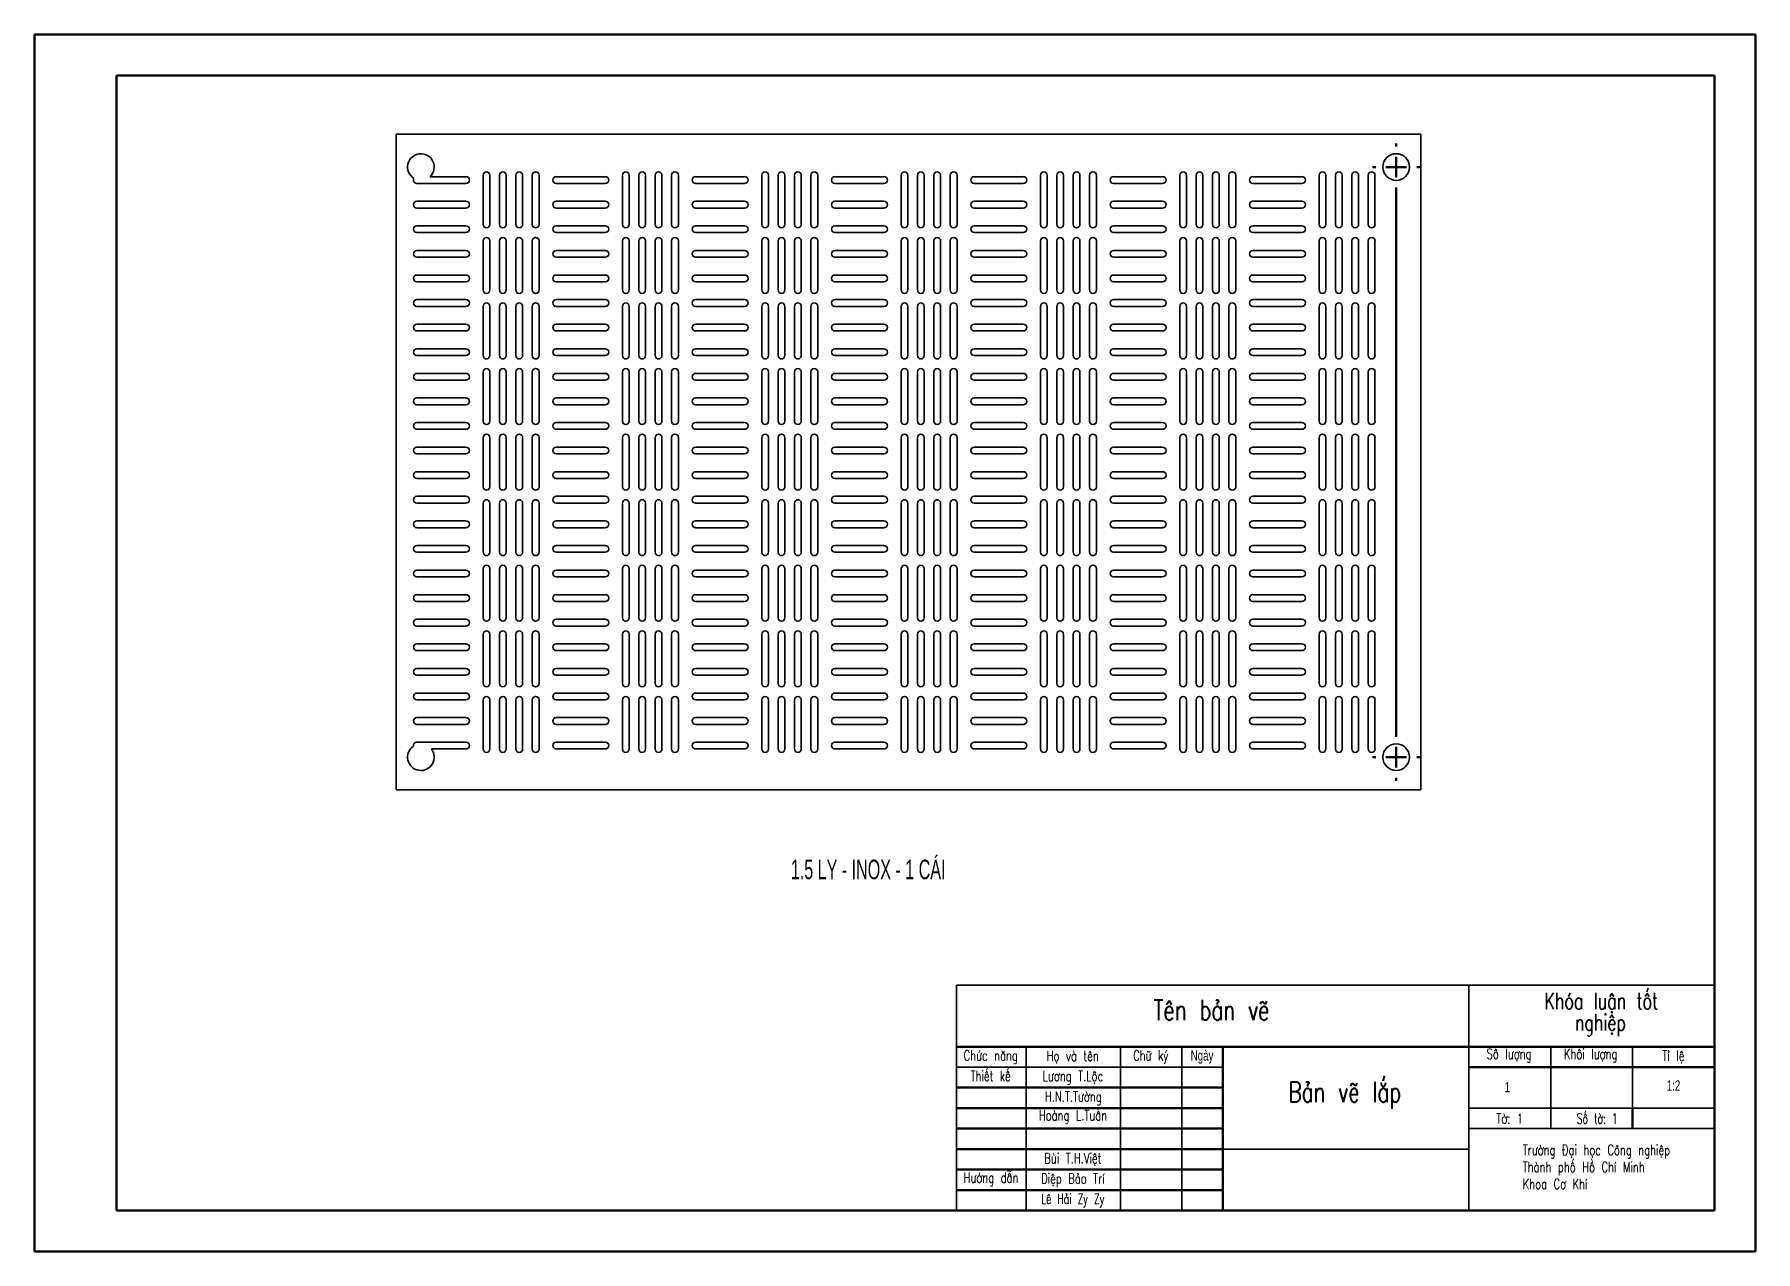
# Model space of a CAD drawing. Header units: millimetres. Extents: x 0 to 420, y 0 to 297.
import ezdxf

# ---------------------------------------------------------------- set-up
doc = ezdxf.new("R2010")
doc.units = ezdxf.units.MM
doc.layers.add('SLD-0', color=179, linetype='Continuous', lineweight=50)
doc.styles.add('SLDTEXTSTYLE0', font='TXT', dxfattribs={"width": 0.710611, "bigfont": 'bigfont'})
doc.styles.add('SLDTEXTSTYLE1', font='TXT', dxfattribs={"width": 0.657958, "bigfont": 'bigfont'})
doc.styles.add('SLDTEXTSTYLE2', font='TXT', dxfattribs={"width": 0.710611})
doc.styles.add('SLDTEXTSTYLE3', font='TXT', dxfattribs={"width": 0.616429})

msp = doc.modelspace()

# ---------------------------------------------------------------- texts
at = {"layer": 'SLD-0'}
for s, insert, char_height, attachment_point, style in [('1.5 LY - INOX - 1 CÁI', (184.58, 95.63), 4.7625, 1, 'SLDTEXTSTYLE3'), ('Khóa luận tốt', (382.33, 63.16), 4, 2, 'SLDTEXTSTYLE0'), ('Tên bản vẽ', (287.2, 61.44), 5, 2, 'SLDTEXTSTYLE0'), ('nghiệp', (382.15, 57.91), 4, 2, 'SLDTEXTSTYLE0'), ('Chức năng', (233.37, 49.12), 2.5, 2, 'SLDTEXTSTYLE0'), ('Họ và tên', (253.37, 49), 2.5, 2, 'SLDTEXTSTYLE0'), ('Chữ ký', (272.41, 49.12), 2.5, 2, 'SLDTEXTSTYLE0'), ('Ngày', (284.93, 49.09), 2.5, 2, 'SLDTEXTSTYLE2'), ('Số lượng', (359.86, 49.49), 2.5, 2, 'SLDTEXTSTYLE0'), ('Khối lượng', (379.76, 49.49), 2.5, 2, 'SLDTEXTSTYLE0'), ('Tỉ lệ', (399.93, 49.03), 2.5, 2, 'SLDTEXTSTYLE0'), ('Thiết kế', (233.33, 44.11), 2.5, 2, 'SLDTEXTSTYLE0'), ('Lương T.Lộc', (253.41, 44.09), 2.5, 2, 'SLDTEXTSTYLE0'), ('Bản vẽ lắp', (319.76, 41.46), 5, 2, 'SLDTEXTSTYLE0'), ('H.N.T.Tường', (253.51, 39.09), 2.5, 2, 'SLDTEXTSTYLE0'), ('1', (360.08, 41.38), 2.5, 3, 'SLDTEXTSTYLE2'), ('1:2', (399.97, 41.77), 2.5, 2, 'SLDTEXTSTYLE2'), ('Hoàng L.Tuấn', (253.44, 34.49), 2.5, 2, 'SLDTEXTSTYLE0'), ('Tờ: 1', (360.01, 33.72), 2.5, 2, 'SLDTEXTSTYLE0'), ('Số tờ: 1', (381.35, 33.69), 2.5, 2, 'SLDTEXTSTYLE1'), ('Trường Đại học Công nghiệp', (363.18, 26.05), 2.5, 1, 'SLDTEXTSTYLE0'), ('Bùi T.H.Việt', (253.39, 24.03), 2.5, 2, 'SLDTEXTSTYLE0'), ('Thành phố Hồ Chí Minh', (363.18, 21.9), 2.5, 1, 'SLDTEXTSTYLE0'), ('Hướng dẫn', (233.43, 19.28), 2.5, 2, 'SLDTEXTSTYLE0'), ('Diệp Bảo Trí', (253.42, 19.08), 2.5, 2, 'SLDTEXTSTYLE0'), ('Khoa Cơ Khí', (363.18, 17.75), 2.5, 1, 'SLDTEXTSTYLE0'), ('Lê Hải Zy Zy', (253.38, 14.12), 2.5, 2, 'SLDTEXTSTYLE1')]:
    msp.add_mtext(s, dxfattribs=dict(at, insert=insert, char_height=char_height, attachment_point=attachment_point, style=style))

# ---------------------------------------------------------------- blocks, each defined once
blk = doc.blocks.new('SW_CENTERMARKSYMBOL_0')
at = {"layer": 'SLD-0', "color": 0}
for p, q in [((0, 5), (0, 5.75)), ((0, 0), (-2.5, 0)), ((0, 0), (0, 2.5)), ((0, 0), (0, -2.5)), ((0, 0), (2.5, 0)), ((5, 0), (5.75, 0)), ((-5, 0), (-5.75, 0)), ((0, -139), (0, -5)), ((0, -144), (0, -141.5)), ((-5, -144), (-5.75, -144)), ((0, -144), (-2.5, -144)), ((0, -144), (0, -146.5)), ((0, -144), (2.5, -144)), ((5, -144), (5.75, -144)), ((0, -149), (0, -149.75))]:
    blk.add_line(p, q, dxfattribs=at)

# ---------------------------------------------------------------- linework, layer by layer
at = {"color": 7, "linetype": 'Continuous', "lineweight": 35}
for p, q in [((88.31, 272.64), (88.31, 112.64)), ((338.31, 272.64), (88.31, 272.64)), ((338.31, 112.64), (338.31, 272.64)), ((93.31, 260.64), (105.31, 260.64)), ((105.31, 262.29), (96.55, 262.29)), ((109.48, 262.64), (109.48, 250.64)), ((111.13, 250.64), (111.13, 262.64)), ((113.48, 262.64), (113.48, 250.64)), ((115.13, 250.64), (115.13, 262.64)), ((117.48, 262.64), (117.48, 250.64)), ((119.13, 250.64), (119.13, 262.64)), ((121.48, 262.64), (121.48, 250.64)), ((123.13, 250.64), (123.13, 262.64)), ((139.31, 262.29), (127.31, 262.29)), ((127.31, 260.64), (139.31, 260.64)), ((143.48, 262.64), (143.48, 250.64)), ((145.13, 250.64), (145.13, 262.64)), ((147.48, 262.64), (147.48, 250.64)), ((149.13, 250.64), (149.13, 262.64)), ((151.48, 262.64), (151.48, 250.64)), ((153.13, 250.64), (153.13, 262.64)), ((155.48, 262.64), (155.48, 250.64)), ((157.13, 250.64), (157.13, 262.64)), ((173.31, 262.29), (161.31, 262.29)), ((161.31, 260.64), (173.31, 260.64)), ((177.48, 262.64), (177.48, 250.64)), ((179.13, 250.64), (179.13, 262.64)), ((181.48, 262.64), (181.48, 250.64)), ((183.13, 250.64), (183.13, 262.64)), ((185.48, 262.64), (185.48, 250.64)), ((187.13, 250.64), (187.13, 262.64)), ((189.48, 262.64), (189.48, 250.64)), ((191.13, 250.64), (191.13, 262.64)), ((207.31, 262.29), (195.31, 262.29)), ((195.31, 260.64), (207.31, 260.64)), ((211.48, 262.64), (211.48, 250.64)), ((213.13, 250.64), (213.13, 262.64)), ((215.48, 262.64), (215.48, 250.64)), ((217.13, 250.64), (217.13, 262.64)), ((219.48, 262.64), (219.48, 250.64)), ((221.13, 250.64), (221.13, 262.64)), ((223.48, 262.64), (223.48, 250.64)), ((225.13, 250.64), (225.13, 262.64)), ((241.31, 262.29), (229.31, 262.29)), ((229.31, 260.64), (241.31, 260.64)), ((245.48, 262.64), (245.48, 250.64)), ((247.13, 250.64), (247.13, 262.64)), ((249.48, 262.64), (249.48, 250.64)), ((251.13, 250.64), (251.13, 262.64)), ((253.48, 262.64), (253.48, 250.64)), ((255.13, 250.64), (255.13, 262.64)), ((257.48, 262.64), (257.48, 250.64)), ((259.13, 250.64), (259.13, 262.64)), ((275.31, 262.29), (263.31, 262.29)), ((263.31, 260.64), (275.31, 260.64)), ((279.48, 262.64), (279.48, 250.64)), ((281.13, 250.64), (281.13, 262.64)), ((283.48, 262.64), (283.48, 250.64)), ((285.13, 250.64), (285.13, 262.64)), ((287.48, 262.64), (287.48, 250.64)), ((289.13, 250.64), (289.13, 262.64)), ((291.48, 262.64), (291.48, 250.64)), ((293.13, 250.64), (293.13, 262.64)), ((309.31, 262.29), (297.31, 262.29)), ((297.31, 260.64), (309.31, 260.64)), ((313.48, 262.64), (313.48, 250.64)), ((315.13, 250.64), (315.13, 262.64)), ((317.48, 262.64), (317.48, 250.64)), ((319.13, 250.64), (319.13, 262.64)), ((321.48, 262.64), (321.48, 250.64)), ((323.13, 250.64), (323.13, 262.64)), ((325.48, 262.64), (325.48, 250.64)), ((327.13, 250.64), (327.13, 262.64)), ((105.31, 256.29), (93.31, 256.29)), ((139.31, 256.29), (127.31, 256.29)), ((173.31, 256.29), (161.31, 256.29)), ((207.31, 256.29), (195.31, 256.29)), ((241.31, 256.29), (229.31, 256.29)), ((275.31, 256.29), (263.31, 256.29)), ((309.31, 256.29), (297.31, 256.29)), ((93.31, 254.64), (105.31, 254.64)), ((127.31, 254.64), (139.31, 254.64)), ((161.31, 254.64), (173.31, 254.64)), ((195.31, 254.64), (207.31, 254.64)), ((229.31, 254.64), (241.31, 254.64)), ((263.31, 254.64), (275.31, 254.64)), ((297.31, 254.64), (309.31, 254.64)), ((105.31, 250.29), (93.31, 250.29)), ((93.31, 248.64), (105.31, 248.64)), ((139.31, 250.29), (127.31, 250.29)), ((127.31, 248.64), (139.31, 248.64)), ((173.31, 250.29), (161.31, 250.29)), ((161.31, 248.64), (173.31, 248.64)), ((207.31, 250.29), (195.31, 250.29)), ((195.31, 248.64), (207.31, 248.64)), ((241.31, 250.29), (229.31, 250.29)), ((229.31, 248.64), (241.31, 248.64)), ((275.31, 250.29), (263.31, 250.29)), ((263.31, 248.64), (275.31, 248.64)), ((309.31, 250.29), (297.31, 250.29)), ((297.31, 248.64), (309.31, 248.64)), ((105.31, 244.29), (93.31, 244.29)), ((109.48, 246.64), (109.48, 234.64)), ((111.13, 234.64), (111.13, 246.64)), ((113.48, 246.64), (113.48, 234.64)), ((115.13, 234.64), (115.13, 246.64)), ((117.48, 246.64), (117.48, 234.64)), ((119.13, 234.64), (119.13, 246.64)), ((121.48, 246.64), (121.48, 234.64)), ((123.13, 234.64), (123.13, 246.64)), ((139.31, 244.29), (127.31, 244.29)), ((143.48, 246.64), (143.48, 234.64)), ((145.13, 234.64), (145.13, 246.64)), ((147.48, 246.64), (147.48, 234.64)), ((149.13, 234.64), (149.13, 246.64)), ((151.48, 246.64), (151.48, 234.64)), ((153.13, 234.64), (153.13, 246.64)), ((155.48, 246.64), (155.48, 234.64)), ((157.13, 234.64), (157.13, 246.64)), ((173.31, 244.29), (161.31, 244.29)), ((177.48, 246.64), (177.48, 234.64)), ((179.13, 234.64), (179.13, 246.64)), ((181.48, 246.64), (181.48, 234.64)), ((183.13, 234.64), (183.13, 246.64)), ((185.48, 246.64), (185.48, 234.64)), ((187.13, 234.64), (187.13, 246.64)), ((189.48, 246.64), (189.48, 234.64)), ((191.13, 234.64), (191.13, 246.64)), ((207.31, 244.29), (195.31, 244.29)), ((211.48, 246.64), (211.48, 234.64)), ((213.13, 234.64), (213.13, 246.64)), ((215.48, 246.64), (215.48, 234.64)), ((217.13, 234.64), (217.13, 246.64)), ((219.48, 246.64), (219.48, 234.64)), ((221.13, 234.64), (221.13, 246.64)), ((223.48, 246.64), (223.48, 234.64)), ((225.13, 234.64), (225.13, 246.64)), ((241.31, 244.29), (229.31, 244.29)), ((245.48, 246.64), (245.48, 234.64)), ((247.13, 234.64), (247.13, 246.64)), ((249.48, 246.64), (249.48, 234.64)), ((251.13, 234.64), (251.13, 246.64)), ((253.48, 246.64), (253.48, 234.64)), ((255.13, 234.64), (255.13, 246.64)), ((257.48, 246.64), (257.48, 234.64)), ((259.13, 234.64), (259.13, 246.64)), ((275.31, 244.29), (263.31, 244.29)), ((279.48, 246.64), (279.48, 234.64)), ((281.13, 234.64), (281.13, 246.64)), ((283.48, 246.64), (283.48, 234.64)), ((285.13, 234.64), (285.13, 246.64)), ((287.48, 246.64), (287.48, 234.64)), ((289.13, 234.64), (289.13, 246.64)), ((291.48, 246.64), (291.48, 234.64)), ((293.13, 234.64), (293.13, 246.64)), ((309.31, 244.29), (297.31, 244.29)), ((313.48, 246.64), (313.48, 234.64)), ((315.13, 234.64), (315.13, 246.64)), ((317.48, 246.64), (317.48, 234.64)), ((319.13, 234.64), (319.13, 246.64)), ((321.48, 246.64), (321.48, 234.64)), ((323.13, 234.64), (323.13, 246.64)), ((325.48, 246.64), (325.48, 234.64)), ((327.13, 234.64), (327.13, 246.64)), ((93.31, 242.64), (105.31, 242.64)), ((127.31, 242.64), (139.31, 242.64)), ((161.31, 242.64), (173.31, 242.64)), ((195.31, 242.64), (207.31, 242.64)), ((229.31, 242.64), (241.31, 242.64)), ((263.31, 242.64), (275.31, 242.64)), ((297.31, 242.64), (309.31, 242.64)), ((105.31, 238.29), (93.31, 238.29)), ((93.31, 236.64), (105.31, 236.64)), ((139.31, 238.29), (127.31, 238.29)), ((127.31, 236.64), (139.31, 236.64)), ((173.31, 238.29), (161.31, 238.29)), ((161.31, 236.64), (173.31, 236.64)), ((207.31, 238.29), (195.31, 238.29)), ((195.31, 236.64), (207.31, 236.64)), ((241.31, 238.29), (229.31, 238.29)), ((229.31, 236.64), (241.31, 236.64)), ((275.31, 238.29), (263.31, 238.29)), ((263.31, 236.64), (275.31, 236.64)), ((309.31, 238.29), (297.31, 238.29)), ((297.31, 236.64), (309.31, 236.64)), ((105.31, 232.29), (93.31, 232.29)), ((139.31, 232.29), (127.31, 232.29)), ((173.31, 232.29), (161.31, 232.29)), ((207.31, 232.29), (195.31, 232.29)), ((241.31, 232.29), (229.31, 232.29)), ((275.31, 232.29), (263.31, 232.29)), ((309.31, 232.29), (297.31, 232.29)), ((93.31, 230.64), (105.31, 230.64)), ((109.48, 230.64), (109.48, 218.64)), ((111.13, 218.64), (111.13, 230.64)), ((113.48, 230.64), (113.48, 218.64)), ((115.13, 218.64), (115.13, 230.64)), ((117.48, 230.64), (117.48, 218.64)), ((119.13, 218.64), (119.13, 230.64)), ((121.48, 230.64), (121.48, 218.64)), ((123.13, 218.64), (123.13, 230.64)), ((127.31, 230.64), (139.31, 230.64)), ((143.48, 230.64), (143.48, 218.64)), ((145.13, 218.64), (145.13, 230.64)), ((147.48, 230.64), (147.48, 218.64)), ((149.13, 218.64), (149.13, 230.64)), ((151.48, 230.64), (151.48, 218.64)), ((153.13, 218.64), (153.13, 230.64)), ((155.48, 230.64), (155.48, 218.64)), ((157.13, 218.64), (157.13, 230.64)), ((161.31, 230.64), (173.31, 230.64)), ((177.48, 230.64), (177.48, 218.64)), ((179.13, 218.64), (179.13, 230.64)), ((181.48, 230.64), (181.48, 218.64)), ((183.13, 218.64), (183.13, 230.64)), ((185.48, 230.64), (185.48, 218.64)), ((187.13, 218.64), (187.13, 230.64)), ((189.48, 230.64), (189.48, 218.64)), ((191.13, 218.64), (191.13, 230.64)), ((195.31, 230.64), (207.31, 230.64)), ((211.48, 230.64), (211.48, 218.64)), ((213.13, 218.64), (213.13, 230.64)), ((215.48, 230.64), (215.48, 218.64)), ((217.13, 218.64), (217.13, 230.64)), ((219.48, 230.64), (219.48, 218.64)), ((221.13, 218.64), (221.13, 230.64)), ((223.48, 230.64), (223.48, 218.64)), ((225.13, 218.64), (225.13, 230.64)), ((229.31, 230.64), (241.31, 230.64)), ((245.48, 230.64), (245.48, 218.64)), ((247.13, 218.64), (247.13, 230.64)), ((249.48, 230.64), (249.48, 218.64)), ((251.13, 218.64), (251.13, 230.64)), ((253.48, 230.64), (253.48, 218.64)), ((255.13, 218.64), (255.13, 230.64)), ((257.48, 230.64), (257.48, 218.64)), ((259.13, 218.64), (259.13, 230.64)), ((263.31, 230.64), (275.31, 230.64)), ((279.48, 230.64), (279.48, 218.64)), ((281.13, 218.64), (281.13, 230.64)), ((283.48, 230.64), (283.48, 218.64)), ((285.13, 218.64), (285.13, 230.64)), ((287.48, 230.64), (287.48, 218.64)), ((289.13, 218.64), (289.13, 230.64)), ((291.48, 230.64), (291.48, 218.64)), ((293.13, 218.64), (293.13, 230.64)), ((297.31, 230.64), (309.31, 230.64)), ((313.48, 230.64), (313.48, 218.64)), ((315.13, 218.64), (315.13, 230.64)), ((317.48, 230.64), (317.48, 218.64)), ((319.13, 218.64), (319.13, 230.64)), ((321.48, 230.64), (321.48, 218.64)), ((323.13, 218.64), (323.13, 230.64)), ((325.48, 230.64), (325.48, 218.64)), ((327.13, 218.64), (327.13, 230.64)), ((105.31, 226.29), (93.31, 226.29)), ((93.31, 224.64), (105.31, 224.64)), ((139.31, 226.29), (127.31, 226.29)), ((127.31, 224.64), (139.31, 224.64)), ((173.31, 226.29), (161.31, 226.29)), ((161.31, 224.64), (173.31, 224.64)), ((207.31, 226.29), (195.31, 226.29)), ((195.31, 224.64), (207.31, 224.64)), ((241.31, 226.29), (229.31, 226.29)), ((229.31, 224.64), (241.31, 224.64)), ((275.31, 226.29), (263.31, 226.29)), ((263.31, 224.64), (275.31, 224.64)), ((309.31, 226.29), (297.31, 226.29)), ((297.31, 224.64), (309.31, 224.64)), ((105.31, 220.29), (93.31, 220.29)), ((93.31, 218.64), (105.31, 218.64)), ((139.31, 220.29), (127.31, 220.29)), ((127.31, 218.64), (139.31, 218.64)), ((173.31, 220.29), (161.31, 220.29)), ((161.31, 218.64), (173.31, 218.64)), ((207.31, 220.29), (195.31, 220.29)), ((195.31, 218.64), (207.31, 218.64)), ((241.31, 220.29), (229.31, 220.29)), ((229.31, 218.64), (241.31, 218.64)), ((275.31, 220.29), (263.31, 220.29)), ((263.31, 218.64), (275.31, 218.64)), ((309.31, 220.29), (297.31, 220.29)), ((297.31, 218.64), (309.31, 218.64)), ((105.31, 214.29), (93.31, 214.29)), ((109.48, 214.64), (109.48, 202.64)), ((111.13, 202.64), (111.13, 214.64)), ((113.48, 214.64), (113.48, 202.64)), ((115.13, 202.64), (115.13, 214.64)), ((117.48, 214.64), (117.48, 202.64)), ((119.13, 202.64), (119.13, 214.64)), ((121.48, 214.64), (121.48, 202.64)), ((123.13, 202.64), (123.13, 214.64)), ((139.31, 214.29), (127.31, 214.29)), ((143.48, 214.64), (143.48, 202.64)), ((145.13, 202.64), (145.13, 214.64)), ((147.48, 214.64), (147.48, 202.64)), ((149.13, 202.64), (149.13, 214.64)), ((151.48, 214.64), (151.48, 202.64)), ((153.13, 202.64), (153.13, 214.64)), ((155.48, 214.64), (155.48, 202.64)), ((157.13, 202.64), (157.13, 214.64)), ((173.31, 214.29), (161.31, 214.29)), ((177.48, 214.64), (177.48, 202.64)), ((179.13, 202.64), (179.13, 214.64)), ((181.48, 214.64), (181.48, 202.64)), ((183.13, 202.64), (183.13, 214.64)), ((185.48, 214.64), (185.48, 202.64)), ((187.13, 202.64), (187.13, 214.64)), ((189.48, 214.64), (189.48, 202.64)), ((191.13, 202.64), (191.13, 214.64)), ((207.31, 214.29), (195.31, 214.29)), ((211.48, 214.64), (211.48, 202.64)), ((213.13, 202.64), (213.13, 214.64)), ((215.48, 214.64), (215.48, 202.64)), ((217.13, 202.64), (217.13, 214.64)), ((219.48, 214.64), (219.48, 202.64)), ((221.13, 202.64), (221.13, 214.64)), ((223.48, 214.64), (223.48, 202.64)), ((225.13, 202.64), (225.13, 214.64)), ((241.31, 214.29), (229.31, 214.29)), ((245.48, 214.64), (245.48, 202.64)), ((247.13, 202.64), (247.13, 214.64)), ((249.48, 214.64), (249.48, 202.64)), ((251.13, 202.64), (251.13, 214.64)), ((253.48, 214.64), (253.48, 202.64)), ((255.13, 202.64), (255.13, 214.64)), ((257.48, 214.64), (257.48, 202.64)), ((259.13, 202.64), (259.13, 214.64)), ((275.31, 214.29), (263.31, 214.29)), ((279.48, 214.64), (279.48, 202.64)), ((281.13, 202.64), (281.13, 214.64)), ((283.48, 214.64), (283.48, 202.64)), ((285.13, 202.64), (285.13, 214.64)), ((287.48, 214.64), (287.48, 202.64)), ((289.13, 202.64), (289.13, 214.64)), ((291.48, 214.64), (291.48, 202.64)), ((293.13, 202.64), (293.13, 214.64)), ((309.31, 214.29), (297.31, 214.29)), ((313.48, 214.64), (313.48, 202.64)), ((315.13, 202.64), (315.13, 214.64)), ((317.48, 214.64), (317.48, 202.64)), ((319.13, 202.64), (319.13, 214.64)), ((321.48, 214.64), (321.48, 202.64)), ((323.13, 202.64), (323.13, 214.64)), ((325.48, 214.64), (325.48, 202.64)), ((327.13, 202.64), (327.13, 214.64)), ((93.31, 212.64), (105.31, 212.64)), ((127.31, 212.64), (139.31, 212.64)), ((161.31, 212.64), (173.31, 212.64)), ((195.31, 212.64), (207.31, 212.64)), ((229.31, 212.64), (241.31, 212.64)), ((263.31, 212.64), (275.31, 212.64)), ((297.31, 212.64), (309.31, 212.64)), ((105.31, 208.29), (93.31, 208.29)), ((93.31, 206.64), (105.31, 206.64)), ((139.31, 208.29), (127.31, 208.29)), ((127.31, 206.64), (139.31, 206.64)), ((173.31, 208.29), (161.31, 208.29)), ((161.31, 206.64), (173.31, 206.64)), ((207.31, 208.29), (195.31, 208.29)), ((195.31, 206.64), (207.31, 206.64)), ((241.31, 208.29), (229.31, 208.29)), ((229.31, 206.64), (241.31, 206.64)), ((275.31, 208.29), (263.31, 208.29)), ((263.31, 206.64), (275.31, 206.64)), ((309.31, 208.29), (297.31, 208.29)), ((297.31, 206.64), (309.31, 206.64)), ((105.31, 202.29), (93.31, 202.29)), ((139.31, 202.29), (127.31, 202.29)), ((173.31, 202.29), (161.31, 202.29)), ((207.31, 202.29), (195.31, 202.29)), ((241.31, 202.29), (229.31, 202.29)), ((275.31, 202.29), (263.31, 202.29)), ((309.31, 202.29), (297.31, 202.29)), ((93.31, 200.64), (105.31, 200.64)), ((109.48, 198.64), (109.48, 186.64)), ((111.13, 186.64), (111.13, 198.64)), ((113.48, 198.64), (113.48, 186.64)), ((115.13, 186.64), (115.13, 198.64)), ((117.48, 198.64), (117.48, 186.64)), ((119.13, 186.64), (119.13, 198.64)), ((121.48, 198.64), (121.48, 186.64)), ((123.13, 186.64), (123.13, 198.64)), ((127.31, 200.64), (139.31, 200.64)), ((143.48, 198.64), (143.48, 186.64)), ((145.13, 186.64), (145.13, 198.64)), ((147.48, 198.64), (147.48, 186.64)), ((149.13, 186.64), (149.13, 198.64)), ((151.48, 198.64), (151.48, 186.64)), ((153.13, 186.64), (153.13, 198.64)), ((155.48, 198.64), (155.48, 186.64)), ((157.13, 186.64), (157.13, 198.64)), ((161.31, 200.64), (173.31, 200.64)), ((177.48, 198.64), (177.48, 186.64)), ((179.13, 186.64), (179.13, 198.64)), ((181.48, 198.64), (181.48, 186.64)), ((183.13, 186.64), (183.13, 198.64)), ((185.48, 198.64), (185.48, 186.64)), ((187.13, 186.64), (187.13, 198.64)), ((189.48, 198.64), (189.48, 186.64)), ((191.13, 186.64), (191.13, 198.64)), ((195.31, 200.64), (207.31, 200.64)), ((211.48, 198.64), (211.48, 186.64)), ((213.13, 186.64), (213.13, 198.64)), ((215.48, 198.64), (215.48, 186.64)), ((217.13, 186.64), (217.13, 198.64)), ((219.48, 198.64), (219.48, 186.64)), ((221.13, 186.64), (221.13, 198.64)), ((223.48, 198.64), (223.48, 186.64)), ((225.13, 186.64), (225.13, 198.64)), ((229.31, 200.64), (241.31, 200.64)), ((245.48, 198.64), (245.48, 186.64)), ((247.13, 186.64), (247.13, 198.64)), ((249.48, 198.64), (249.48, 186.64)), ((251.13, 186.64), (251.13, 198.64)), ((253.48, 198.64), (253.48, 186.64)), ((255.13, 186.64), (255.13, 198.64)), ((257.48, 198.64), (257.48, 186.64)), ((259.13, 186.64), (259.13, 198.64)), ((263.31, 200.64), (275.31, 200.64)), ((279.48, 198.64), (279.48, 186.64)), ((281.13, 186.64), (281.13, 198.64)), ((283.48, 198.64), (283.48, 186.64)), ((285.13, 186.64), (285.13, 198.64)), ((287.48, 198.64), (287.48, 186.64)), ((289.13, 186.64), (289.13, 198.64)), ((291.48, 198.64), (291.48, 186.64)), ((293.13, 186.64), (293.13, 198.64)), ((297.31, 200.64), (309.31, 200.64)), ((313.48, 198.64), (313.48, 186.64)), ((315.13, 186.64), (315.13, 198.64)), ((317.48, 198.64), (317.48, 186.64)), ((319.13, 186.64), (319.13, 198.64)), ((321.48, 198.64), (321.48, 186.64)), ((323.13, 186.64), (323.13, 198.64)), ((325.48, 198.64), (325.48, 186.64)), ((327.13, 186.64), (327.13, 198.64)), ((105.31, 196.29), (93.31, 196.29)), ((93.31, 194.64), (105.31, 194.64)), ((139.31, 196.29), (127.31, 196.29)), ((127.31, 194.64), (139.31, 194.64)), ((173.31, 196.29), (161.31, 196.29)), ((161.31, 194.64), (173.31, 194.64)), ((207.31, 196.29), (195.31, 196.29)), ((195.31, 194.64), (207.31, 194.64)), ((241.31, 196.29), (229.31, 196.29)), ((229.31, 194.64), (241.31, 194.64)), ((275.31, 196.29), (263.31, 196.29)), ((263.31, 194.64), (275.31, 194.64)), ((309.31, 196.29), (297.31, 196.29)), ((297.31, 194.64), (309.31, 194.64)), ((105.31, 190.29), (93.31, 190.29)), ((139.31, 190.29), (127.31, 190.29)), ((173.31, 190.29), (161.31, 190.29)), ((207.31, 190.29), (195.31, 190.29)), ((241.31, 190.29), (229.31, 190.29)), ((275.31, 190.29), (263.31, 190.29)), ((309.31, 190.29), (297.31, 190.29)), ((93.31, 188.64), (105.31, 188.64)), ((127.31, 188.64), (139.31, 188.64)), ((161.31, 188.64), (173.31, 188.64)), ((195.31, 188.64), (207.31, 188.64)), ((229.31, 188.64), (241.31, 188.64)), ((263.31, 188.64), (275.31, 188.64)), ((297.31, 188.64), (309.31, 188.64)), ((105.31, 184.29), (93.31, 184.29)), ((93.31, 182.64), (105.31, 182.64)), ((109.48, 182.64), (109.48, 170.64)), ((111.13, 170.64), (111.13, 182.64)), ((113.48, 182.64), (113.48, 170.64)), ((115.13, 170.64), (115.13, 182.64)), ((117.48, 182.64), (117.48, 170.64)), ((119.13, 170.64), (119.13, 182.64)), ((121.48, 182.64), (121.48, 170.64)), ((123.13, 170.64), (123.13, 182.64)), ((139.31, 184.29), (127.31, 184.29)), ((127.31, 182.64), (139.31, 182.64)), ((143.48, 182.64), (143.48, 170.64)), ((145.13, 170.64), (145.13, 182.64)), ((147.48, 182.64), (147.48, 170.64)), ((149.13, 170.64), (149.13, 182.64)), ((151.48, 182.64), (151.48, 170.64)), ((153.13, 170.64), (153.13, 182.64)), ((155.48, 182.64), (155.48, 170.64)), ((157.13, 170.64), (157.13, 182.64)), ((173.31, 184.29), (161.31, 184.29)), ((161.31, 182.64), (173.31, 182.64)), ((177.48, 182.64), (177.48, 170.64)), ((179.13, 170.64), (179.13, 182.64)), ((181.48, 182.64), (181.48, 170.64)), ((183.13, 170.64), (183.13, 182.64)), ((185.48, 182.64), (185.48, 170.64)), ((187.13, 170.64), (187.13, 182.64)), ((189.48, 182.64), (189.48, 170.64)), ((191.13, 170.64), (191.13, 182.64)), ((207.31, 184.29), (195.31, 184.29)), ((195.31, 182.64), (207.31, 182.64)), ((211.48, 182.64), (211.48, 170.64)), ((213.13, 170.64), (213.13, 182.64)), ((215.48, 182.64), (215.48, 170.64)), ((217.13, 170.64), (217.13, 182.64)), ((219.48, 182.64), (219.48, 170.64)), ((221.13, 170.64), (221.13, 182.64)), ((223.48, 182.64), (223.48, 170.64)), ((225.13, 170.64), (225.13, 182.64)), ((241.31, 184.29), (229.31, 184.29)), ((229.31, 182.64), (241.31, 182.64)), ((245.48, 182.64), (245.48, 170.64)), ((247.13, 170.64), (247.13, 182.64)), ((249.48, 182.64), (249.48, 170.64)), ((251.13, 170.64), (251.13, 182.64)), ((253.48, 182.64), (253.48, 170.64)), ((255.13, 170.64), (255.13, 182.64)), ((257.48, 182.64), (257.48, 170.64)), ((259.13, 170.64), (259.13, 182.64)), ((275.31, 184.29), (263.31, 184.29)), ((263.31, 182.64), (275.31, 182.64)), ((279.48, 182.64), (279.48, 170.64)), ((281.13, 170.64), (281.13, 182.64)), ((283.48, 182.64), (283.48, 170.64)), ((285.13, 170.64), (285.13, 182.64)), ((287.48, 182.64), (287.48, 170.64)), ((289.13, 170.64), (289.13, 182.64)), ((291.48, 182.64), (291.48, 170.64)), ((293.13, 170.64), (293.13, 182.64)), ((309.31, 184.29), (297.31, 184.29)), ((297.31, 182.64), (309.31, 182.64)), ((313.48, 182.64), (313.48, 170.64)), ((315.13, 170.64), (315.13, 182.64)), ((317.48, 182.64), (317.48, 170.64)), ((319.13, 170.64), (319.13, 182.64)), ((321.48, 182.64), (321.48, 170.64)), ((323.13, 170.64), (323.13, 182.64)), ((325.48, 182.64), (325.48, 170.64)), ((327.13, 170.64), (327.13, 182.64)), ((105.31, 178.29), (93.31, 178.29)), ((93.31, 176.64), (105.31, 176.64)), ((139.31, 178.29), (127.31, 178.29)), ((127.31, 176.64), (139.31, 176.64)), ((173.31, 178.29), (161.31, 178.29)), ((161.31, 176.64), (173.31, 176.64)), ((207.31, 178.29), (195.31, 178.29)), ((195.31, 176.64), (207.31, 176.64)), ((241.31, 178.29), (229.31, 178.29)), ((229.31, 176.64), (241.31, 176.64)), ((275.31, 178.29), (263.31, 178.29)), ((263.31, 176.64), (275.31, 176.64)), ((309.31, 178.29), (297.31, 178.29)), ((297.31, 176.64), (309.31, 176.64)), ((105.31, 172.29), (93.31, 172.29)), ((139.31, 172.29), (127.31, 172.29)), ((173.31, 172.29), (161.31, 172.29)), ((207.31, 172.29), (195.31, 172.29)), ((241.31, 172.29), (229.31, 172.29)), ((275.31, 172.29), (263.31, 172.29)), ((309.31, 172.29), (297.31, 172.29)), ((93.31, 170.64), (105.31, 170.64)), ((127.31, 170.64), (139.31, 170.64)), ((161.31, 170.64), (173.31, 170.64)), ((195.31, 170.64), (207.31, 170.64)), ((229.31, 170.64), (241.31, 170.64)), ((263.31, 170.64), (275.31, 170.64)), ((297.31, 170.64), (309.31, 170.64)), ((105.31, 166.29), (93.31, 166.29)), ((93.31, 164.64), (105.31, 164.64)), ((109.48, 166.64), (109.48, 154.64)), ((111.13, 154.64), (111.13, 166.64)), ((113.48, 166.64), (113.48, 154.64)), ((115.13, 154.64), (115.13, 166.64)), ((117.48, 166.64), (117.48, 154.64)), ((119.13, 154.64), (119.13, 166.64)), ((121.48, 166.64), (121.48, 154.64)), ((123.13, 154.64), (123.13, 166.64)), ((139.31, 166.29), (127.31, 166.29)), ((127.31, 164.64), (139.31, 164.64)), ((143.48, 166.64), (143.48, 154.64)), ((145.13, 154.64), (145.13, 166.64)), ((147.48, 166.64), (147.48, 154.64)), ((149.13, 154.64), (149.13, 166.64)), ((151.48, 166.64), (151.48, 154.64)), ((153.13, 154.64), (153.13, 166.64)), ((155.48, 166.64), (155.48, 154.64)), ((157.13, 154.64), (157.13, 166.64)), ((173.31, 166.29), (161.31, 166.29)), ((161.31, 164.64), (173.31, 164.64)), ((177.48, 166.64), (177.48, 154.64)), ((179.13, 154.64), (179.13, 166.64)), ((181.48, 166.64), (181.48, 154.64)), ((183.13, 154.64), (183.13, 166.64)), ((185.48, 166.64), (185.48, 154.64)), ((187.13, 154.64), (187.13, 166.64)), ((189.48, 166.64), (189.48, 154.64)), ((191.13, 154.64), (191.13, 166.64)), ((207.31, 166.29), (195.31, 166.29)), ((195.31, 164.64), (207.31, 164.64)), ((211.48, 166.64), (211.48, 154.64)), ((213.13, 154.64), (213.13, 166.64)), ((215.48, 166.64), (215.48, 154.64)), ((217.13, 154.64), (217.13, 166.64)), ((219.48, 166.64), (219.48, 154.64)), ((221.13, 154.64), (221.13, 166.64)), ((223.48, 166.64), (223.48, 154.64)), ((225.13, 154.64), (225.13, 166.64)), ((241.31, 166.29), (229.31, 166.29)), ((229.31, 164.64), (241.31, 164.64)), ((245.48, 166.64), (245.48, 154.64)), ((247.13, 154.64), (247.13, 166.64)), ((249.48, 166.64), (249.48, 154.64)), ((251.13, 154.64), (251.13, 166.64)), ((253.48, 166.64), (253.48, 154.64)), ((255.13, 154.64), (255.13, 166.64)), ((257.48, 166.64), (257.48, 154.64)), ((259.13, 154.64), (259.13, 166.64)), ((275.31, 166.29), (263.31, 166.29)), ((263.31, 164.64), (275.31, 164.64)), ((279.48, 166.64), (279.48, 154.64)), ((281.13, 154.64), (281.13, 166.64)), ((283.48, 166.64), (283.48, 154.64)), ((285.13, 154.64), (285.13, 166.64)), ((287.48, 166.64), (287.48, 154.64)), ((289.13, 154.64), (289.13, 166.64)), ((291.48, 166.64), (291.48, 154.64)), ((293.13, 154.64), (293.13, 166.64)), ((309.31, 166.29), (297.31, 166.29)), ((297.31, 164.64), (309.31, 164.64)), ((313.48, 166.64), (313.48, 154.64)), ((315.13, 154.64), (315.13, 166.64)), ((317.48, 166.64), (317.48, 154.64)), ((319.13, 154.64), (319.13, 166.64)), ((321.48, 166.64), (321.48, 154.64)), ((323.13, 154.64), (323.13, 166.64)), ((325.48, 166.64), (325.48, 154.64)), ((327.13, 154.64), (327.13, 166.64)), ((105.31, 160.29), (93.31, 160.29)), ((139.31, 160.29), (127.31, 160.29)), ((173.31, 160.29), (161.31, 160.29)), ((207.31, 160.29), (195.31, 160.29)), ((241.31, 160.29), (229.31, 160.29)), ((275.31, 160.29), (263.31, 160.29)), ((309.31, 160.29), (297.31, 160.29)), ((93.31, 158.64), (105.31, 158.64)), ((127.31, 158.64), (139.31, 158.64)), ((161.31, 158.64), (173.31, 158.64)), ((195.31, 158.64), (207.31, 158.64)), ((229.31, 158.64), (241.31, 158.64)), ((263.31, 158.64), (275.31, 158.64)), ((297.31, 158.64), (309.31, 158.64)), ((105.31, 154.29), (93.31, 154.29)), ((93.31, 152.64), (105.31, 152.64)), ((139.31, 154.29), (127.31, 154.29)), ((127.31, 152.64), (139.31, 152.64)), ((173.31, 154.29), (161.31, 154.29)), ((161.31, 152.64), (173.31, 152.64)), ((207.31, 154.29), (195.31, 154.29)), ((195.31, 152.64), (207.31, 152.64)), ((241.31, 154.29), (229.31, 154.29)), ((229.31, 152.64), (241.31, 152.64)), ((275.31, 154.29), (263.31, 154.29)), ((263.31, 152.64), (275.31, 152.64)), ((309.31, 154.29), (297.31, 154.29)), ((297.31, 152.64), (309.31, 152.64)), ((105.31, 148.29), (93.31, 148.29)), ((109.48, 150.64), (109.48, 138.64)), ((111.13, 138.64), (111.13, 150.64)), ((113.48, 150.64), (113.48, 138.64)), ((115.13, 138.64), (115.13, 150.64)), ((117.48, 150.64), (117.48, 138.64)), ((119.13, 138.64), (119.13, 150.64)), ((121.48, 150.64), (121.48, 138.64)), ((123.13, 138.64), (123.13, 150.64)), ((139.31, 148.29), (127.31, 148.29)), ((143.48, 150.64), (143.48, 138.64)), ((145.13, 138.64), (145.13, 150.64)), ((147.48, 150.64), (147.48, 138.64)), ((149.13, 138.64), (149.13, 150.64)), ((151.48, 150.64), (151.48, 138.64)), ((153.13, 138.64), (153.13, 150.64)), ((155.48, 150.64), (155.48, 138.64)), ((157.13, 138.64), (157.13, 150.64)), ((173.31, 148.29), (161.31, 148.29)), ((177.48, 150.64), (177.48, 138.64)), ((179.13, 138.64), (179.13, 150.64)), ((181.48, 150.64), (181.48, 138.64)), ((183.13, 138.64), (183.13, 150.64)), ((185.48, 150.64), (185.48, 138.64)), ((187.13, 138.64), (187.13, 150.64)), ((189.48, 150.64), (189.48, 138.64)), ((191.13, 138.64), (191.13, 150.64)), ((207.31, 148.29), (195.31, 148.29)), ((211.48, 150.64), (211.48, 138.64)), ((213.13, 138.64), (213.13, 150.64)), ((215.48, 150.64), (215.48, 138.64)), ((217.13, 138.64), (217.13, 150.64)), ((219.48, 150.64), (219.48, 138.64)), ((221.13, 138.64), (221.13, 150.64)), ((223.48, 150.64), (223.48, 138.64)), ((225.13, 138.64), (225.13, 150.64)), ((241.31, 148.29), (229.31, 148.29)), ((245.48, 150.64), (245.48, 138.64)), ((247.13, 138.64), (247.13, 150.64)), ((249.48, 150.64), (249.48, 138.64)), ((251.13, 138.64), (251.13, 150.64)), ((253.48, 150.64), (253.48, 138.64)), ((255.13, 138.64), (255.13, 150.64)), ((257.48, 150.64), (257.48, 138.64)), ((259.13, 138.64), (259.13, 150.64)), ((275.31, 148.29), (263.31, 148.29)), ((279.48, 150.64), (279.48, 138.64)), ((281.13, 138.64), (281.13, 150.64)), ((283.48, 150.64), (283.48, 138.64)), ((285.13, 138.64), (285.13, 150.64)), ((287.48, 150.64), (287.48, 138.64)), ((289.13, 138.64), (289.13, 150.64)), ((291.48, 150.64), (291.48, 138.64)), ((293.13, 138.64), (293.13, 150.64)), ((309.31, 148.29), (297.31, 148.29)), ((313.48, 150.64), (313.48, 138.64)), ((315.13, 138.64), (315.13, 150.64)), ((317.48, 150.64), (317.48, 138.64)), ((319.13, 138.64), (319.13, 150.64)), ((321.48, 150.64), (321.48, 138.64)), ((323.13, 138.64), (323.13, 150.64)), ((325.48, 150.64), (325.48, 138.64)), ((327.13, 138.64), (327.13, 150.64)), ((93.31, 146.64), (105.31, 146.64)), ((127.31, 146.64), (139.31, 146.64)), ((161.31, 146.64), (173.31, 146.64)), ((195.31, 146.64), (207.31, 146.64)), ((229.31, 146.64), (241.31, 146.64)), ((263.31, 146.64), (275.31, 146.64)), ((297.31, 146.64), (309.31, 146.64)), ((105.31, 142.29), (93.31, 142.29)), ((93.31, 140.64), (105.31, 140.64)), ((139.31, 142.29), (127.31, 142.29)), ((127.31, 140.64), (139.31, 140.64)), ((173.31, 142.29), (161.31, 142.29)), ((161.31, 140.64), (173.31, 140.64)), ((207.31, 142.29), (195.31, 142.29)), ((195.31, 140.64), (207.31, 140.64)), ((241.31, 142.29), (229.31, 142.29)), ((229.31, 140.64), (241.31, 140.64)), ((275.31, 142.29), (263.31, 142.29)), ((263.31, 140.64), (275.31, 140.64)), ((309.31, 142.29), (297.31, 142.29)), ((297.31, 140.64), (309.31, 140.64)), ((105.31, 136.29), (93.31, 136.29)), ((93.31, 134.64), (105.31, 134.64)), ((109.48, 134.64), (109.48, 122.64)), ((111.13, 122.64), (111.13, 134.64)), ((113.48, 134.64), (113.48, 122.64)), ((115.13, 122.64), (115.13, 134.64)), ((117.48, 134.64), (117.48, 122.64)), ((119.13, 122.64), (119.13, 134.64)), ((121.48, 134.64), (121.48, 122.64)), ((123.13, 122.64), (123.13, 134.64)), ((139.31, 136.29), (127.31, 136.29)), ((127.31, 134.64), (139.31, 134.64)), ((143.48, 134.64), (143.48, 122.64)), ((145.13, 122.64), (145.13, 134.64)), ((147.48, 134.64), (147.48, 122.64)), ((149.13, 122.64), (149.13, 134.64)), ((151.48, 134.64), (151.48, 122.64)), ((153.13, 122.64), (153.13, 134.64)), ((155.48, 134.64), (155.48, 122.64)), ((157.13, 122.64), (157.13, 134.64)), ((173.31, 136.29), (161.31, 136.29)), ((161.31, 134.64), (173.31, 134.64)), ((177.48, 134.64), (177.48, 122.64)), ((179.13, 122.64), (179.13, 134.64)), ((181.48, 134.64), (181.48, 122.64)), ((183.13, 122.64), (183.13, 134.64)), ((185.48, 134.64), (185.48, 122.64)), ((187.13, 122.64), (187.13, 134.64)), ((189.48, 134.64), (189.48, 122.64)), ((191.13, 122.64), (191.13, 134.64)), ((207.31, 136.29), (195.31, 136.29)), ((195.31, 134.64), (207.31, 134.64)), ((211.48, 134.64), (211.48, 122.64)), ((213.13, 122.64), (213.13, 134.64)), ((215.48, 134.64), (215.48, 122.64)), ((217.13, 122.64), (217.13, 134.64)), ((219.48, 134.64), (219.48, 122.64)), ((221.13, 122.64), (221.13, 134.64)), ((223.48, 134.64), (223.48, 122.64)), ((225.13, 122.64), (225.13, 134.64)), ((241.31, 136.29), (229.31, 136.29)), ((229.31, 134.64), (241.31, 134.64)), ((245.48, 134.64), (245.48, 122.64)), ((247.13, 122.64), (247.13, 134.64)), ((249.48, 134.64), (249.48, 122.64)), ((251.13, 122.64), (251.13, 134.64)), ((253.48, 134.64), (253.48, 122.64)), ((255.13, 122.64), (255.13, 134.64)), ((257.48, 134.64), (257.48, 122.64)), ((259.13, 122.64), (259.13, 134.64)), ((275.31, 136.29), (263.31, 136.29)), ((263.31, 134.64), (275.31, 134.64)), ((279.48, 134.64), (279.48, 122.64)), ((281.13, 122.64), (281.13, 134.64)), ((283.48, 134.64), (283.48, 122.64)), ((285.13, 122.64), (285.13, 134.64)), ((287.48, 134.64), (287.48, 122.64)), ((289.13, 122.64), (289.13, 134.64)), ((291.48, 134.64), (291.48, 122.64)), ((293.13, 122.64), (293.13, 134.64)), ((309.31, 136.29), (297.31, 136.29)), ((297.31, 134.64), (309.31, 134.64)), ((313.48, 134.64), (313.48, 122.64)), ((315.13, 122.64), (315.13, 134.64)), ((317.48, 134.64), (317.48, 122.64)), ((319.13, 122.64), (319.13, 134.64)), ((321.48, 134.64), (321.48, 122.64)), ((323.13, 122.64), (323.13, 134.64)), ((325.48, 134.64), (325.48, 122.64)), ((327.13, 122.64), (327.13, 134.64)), ((105.31, 130.29), (93.31, 130.29)), ((139.31, 130.29), (127.31, 130.29)), ((173.31, 130.29), (161.31, 130.29)), ((207.31, 130.29), (195.31, 130.29)), ((241.31, 130.29), (229.31, 130.29)), ((275.31, 130.29), (263.31, 130.29)), ((309.31, 130.29), (297.31, 130.29)), ((93.31, 128.64), (105.31, 128.64)), ((127.31, 128.64), (139.31, 128.64)), ((161.31, 128.64), (173.31, 128.64)), ((195.31, 128.64), (207.31, 128.64)), ((229.31, 128.64), (241.31, 128.64)), ((263.31, 128.64), (275.31, 128.64)), ((297.31, 128.64), (309.31, 128.64)), ((105.31, 124.29), (93.31, 124.29)), ((96.87, 122.64), (105.31, 122.64)), ((139.31, 124.29), (127.31, 124.29)), ((127.31, 122.64), (139.31, 122.64)), ((173.31, 124.29), (161.31, 124.29)), ((161.31, 122.64), (173.31, 122.64)), ((207.31, 124.29), (195.31, 124.29)), ((195.31, 122.64), (207.31, 122.64)), ((241.31, 124.29), (229.31, 124.29)), ((229.31, 122.64), (241.31, 122.64)), ((275.31, 124.29), (263.31, 124.29)), ((263.31, 122.64), (275.31, 122.64)), ((309.31, 124.29), (297.31, 124.29)), ((297.31, 122.64), (309.31, 122.64)), ((88.31, 112.64), (338.31, 112.64))]:
    msp.add_line(p, q, dxfattribs=at)
for centre in [(332.31, 264.64), (332.31, 120.64)]:
    msp.add_circle(centre, 3.25, dxfattribs=at)
for centre, radius, start, end in [((94.31, 264.64), 3.25, 313.6909, 238.1746), ((93.31, 261.47), 0.825, 149.9111, 270), ((105.31, 261.47), 0.825, 270, 90), ((110.31, 262.64), 0.825, 0, 180), ((114.31, 262.64), 0.825, 0, 180), ((118.31, 262.64), 0.825, 0, 180), ((122.31, 262.64), 0.825, 0, 180), ((127.31, 261.47), 0.825, 90, 270), ((139.31, 261.47), 0.825, 270, 90), ((144.31, 262.64), 0.825, 0, 180), ((148.31, 262.64), 0.825, 0, 180), ((152.31, 262.64), 0.825, 0, 180), ((156.31, 262.64), 0.825, 0, 180), ((161.31, 261.47), 0.825, 90, 270), ((173.31, 261.47), 0.825, 270, 90), ((178.31, 262.64), 0.825, 0, 180), ((182.31, 262.64), 0.825, 0, 180), ((186.31, 262.64), 0.825, 0, 180), ((190.31, 262.64), 0.825, 0, 180), ((195.31, 261.47), 0.825, 90, 270), ((207.31, 261.47), 0.825, 270, 90), ((212.31, 262.64), 0.825, 0, 180), ((216.31, 262.64), 0.825, 0, 180), ((220.31, 262.64), 0.825, 0, 180), ((224.31, 262.64), 0.825, 0, 180), ((229.31, 261.47), 0.825, 90, 270), ((241.31, 261.47), 0.825, 270, 90), ((246.31, 262.64), 0.825, 0, 180), ((250.31, 262.64), 0.825, 0, 180), ((254.31, 262.64), 0.825, 0, 180), ((258.31, 262.64), 0.825, 0, 180), ((263.31, 261.47), 0.825, 90, 270), ((275.31, 261.47), 0.825, 270, 90), ((280.31, 262.64), 0.825, 0, 180), ((284.31, 262.64), 0.825, 0, 180), ((288.31, 262.64), 0.825, 0, 180), ((292.31, 262.64), 0.825, 0, 180), ((297.31, 261.47), 0.825, 90, 270), ((309.31, 261.47), 0.825, 270, 90), ((314.31, 262.64), 0.825, 0, 180), ((318.31, 262.64), 0.825, 0, 180), ((322.31, 262.64), 0.825, 0, 180), ((326.31, 262.64), 0.825, 0, 180), ((93.31, 255.47), 0.825, 90, 270), ((105.31, 255.47), 0.825, 270, 90), ((127.31, 255.47), 0.825, 90, 270), ((139.31, 255.47), 0.825, 270, 90), ((161.31, 255.47), 0.825, 90, 270), ((173.31, 255.47), 0.825, 270, 90), ((195.31, 255.47), 0.825, 90, 270), ((207.31, 255.47), 0.825, 270, 90), ((229.31, 255.47), 0.825, 90, 270), ((241.31, 255.47), 0.825, 270, 90), ((263.31, 255.47), 0.825, 90, 270), ((275.31, 255.47), 0.825, 270, 90), ((297.31, 255.47), 0.825, 90, 270), ((309.31, 255.47), 0.825, 270, 90), ((93.31, 249.47), 0.825, 90, 270), ((105.31, 249.47), 0.825, 270, 90), ((110.31, 250.64), 0.825, 180, 0), ((114.31, 250.64), 0.825, 180, 0), ((118.31, 250.64), 0.825, 180, 0), ((122.31, 250.64), 0.825, 180, 0), ((127.31, 249.47), 0.825, 90, 270), ((139.31, 249.47), 0.825, 270, 90), ((144.31, 250.64), 0.825, 180, 0), ((148.31, 250.64), 0.825, 180, 0), ((152.31, 250.64), 0.825, 180, 0), ((156.31, 250.64), 0.825, 180, 0), ((161.31, 249.47), 0.825, 90, 270), ((173.31, 249.47), 0.825, 270, 90), ((178.31, 250.64), 0.825, 180, 0), ((182.31, 250.64), 0.825, 180, 0), ((186.31, 250.64), 0.825, 180, 0), ((190.31, 250.64), 0.825, 180, 0), ((195.31, 249.47), 0.825, 90, 270), ((207.31, 249.47), 0.825, 270, 90), ((212.31, 250.64), 0.825, 180, 0), ((216.31, 250.64), 0.825, 180, 0), ((220.31, 250.64), 0.825, 180, 0), ((224.31, 250.64), 0.825, 180, 0), ((229.31, 249.47), 0.825, 90, 270), ((241.31, 249.47), 0.825, 270, 90), ((246.31, 250.64), 0.825, 180, 0), ((250.31, 250.64), 0.825, 180, 0), ((254.31, 250.64), 0.825, 180, 0), ((258.31, 250.64), 0.825, 180, 0), ((263.31, 249.47), 0.825, 90, 270), ((275.31, 249.47), 0.825, 270, 90), ((280.31, 250.64), 0.825, 180, 0), ((284.31, 250.64), 0.825, 180, 0), ((288.31, 250.64), 0.825, 180, 0), ((292.31, 250.64), 0.825, 180, 0), ((297.31, 249.47), 0.825, 90, 270), ((309.31, 249.47), 0.825, 270, 90), ((314.31, 250.64), 0.825, 180, 0), ((318.31, 250.64), 0.825, 180, 0), ((322.31, 250.64), 0.825, 180, 0), ((326.31, 250.64), 0.825, 180, 0), ((93.31, 243.47), 0.825, 90, 270), ((105.31, 243.47), 0.825, 270, 90), ((110.31, 246.64), 0.825, 0, 180), ((114.31, 246.64), 0.825, 0, 180), ((118.31, 246.64), 0.825, 0, 180), ((122.31, 246.64), 0.825, 0, 180), ((127.31, 243.47), 0.825, 90, 270), ((139.31, 243.47), 0.825, 270, 90), ((144.31, 246.64), 0.825, 0, 180), ((148.31, 246.64), 0.825, 0, 180), ((152.31, 246.64), 0.825, 0, 180), ((156.31, 246.64), 0.825, 0, 180), ((161.31, 243.47), 0.825, 90, 270), ((173.31, 243.47), 0.825, 270, 90), ((178.31, 246.64), 0.825, 0, 180), ((182.31, 246.64), 0.825, 0, 180), ((186.31, 246.64), 0.825, 0, 180), ((190.31, 246.64), 0.825, 0, 180), ((195.31, 243.47), 0.825, 90, 270), ((207.31, 243.47), 0.825, 270, 90), ((212.31, 246.64), 0.825, 0, 180), ((216.31, 246.64), 0.825, 0, 180), ((220.31, 246.64), 0.825, 0, 180), ((224.31, 246.64), 0.825, 0, 180), ((229.31, 243.47), 0.825, 90, 270), ((241.31, 243.47), 0.825, 270, 90), ((246.31, 246.64), 0.825, 0, 180), ((250.31, 246.64), 0.825, 0, 180), ((254.31, 246.64), 0.825, 0, 180), ((258.31, 246.64), 0.825, 0, 180), ((263.31, 243.47), 0.825, 90, 270), ((275.31, 243.47), 0.825, 270, 90), ((280.31, 246.64), 0.825, 0, 180), ((284.31, 246.64), 0.825, 0, 180), ((288.31, 246.64), 0.825, 0, 180), ((292.31, 246.64), 0.825, 0, 180), ((297.31, 243.47), 0.825, 90, 270), ((309.31, 243.47), 0.825, 270, 90), ((314.31, 246.64), 0.825, 0, 180), ((318.31, 246.64), 0.825, 0, 180), ((322.31, 246.64), 0.825, 0, 180), ((326.31, 246.64), 0.825, 0, 180), ((93.31, 237.47), 0.825, 90, 270), ((105.31, 237.47), 0.825, 270, 90), ((127.31, 237.47), 0.825, 90, 270), ((139.31, 237.47), 0.825, 270, 90), ((161.31, 237.47), 0.825, 90, 270), ((173.31, 237.47), 0.825, 270, 90), ((195.31, 237.47), 0.825, 90, 270), ((207.31, 237.47), 0.825, 270, 90), ((229.31, 237.47), 0.825, 90, 270), ((241.31, 237.47), 0.825, 270, 90), ((263.31, 237.47), 0.825, 90, 270), ((275.31, 237.47), 0.825, 270, 90), ((297.31, 237.47), 0.825, 90, 270), ((309.31, 237.47), 0.825, 270, 90), ((93.31, 231.47), 0.825, 90, 270), ((105.31, 231.47), 0.825, 270, 90), ((110.31, 234.64), 0.825, 180, 0), ((110.31, 230.64), 0.825, 0, 180), ((114.31, 234.64), 0.825, 180, 0), ((114.31, 230.64), 0.825, 0, 180), ((118.31, 234.64), 0.825, 180, 0), ((118.31, 230.64), 0.825, 0, 180), ((122.31, 234.64), 0.825, 180, 0), ((122.31, 230.64), 0.825, 0, 180), ((127.31, 231.47), 0.825, 90, 270), ((139.31, 231.47), 0.825, 270, 90), ((144.31, 234.64), 0.825, 180, 0), ((144.31, 230.64), 0.825, 0, 180), ((148.31, 234.64), 0.825, 180, 0), ((148.31, 230.64), 0.825, 0, 180), ((152.31, 234.64), 0.825, 180, 0), ((152.31, 230.64), 0.825, 0, 180), ((156.31, 234.64), 0.825, 180, 0), ((156.31, 230.64), 0.825, 0, 180), ((161.31, 231.47), 0.825, 90, 270), ((173.31, 231.47), 0.825, 270, 90), ((178.31, 234.64), 0.825, 180, 0), ((178.31, 230.64), 0.825, 0, 180), ((182.31, 234.64), 0.825, 180, 0), ((182.31, 230.64), 0.825, 0, 180), ((186.31, 234.64), 0.825, 180, 0), ((186.31, 230.64), 0.825, 0, 180), ((190.31, 234.64), 0.825, 180, 0), ((190.31, 230.64), 0.825, 0, 180), ((195.31, 231.47), 0.825, 90, 270), ((207.31, 231.47), 0.825, 270, 90), ((212.31, 234.64), 0.825, 180, 0), ((212.31, 230.64), 0.825, 0, 180), ((216.31, 234.64), 0.825, 180, 0), ((216.31, 230.64), 0.825, 0, 180), ((220.31, 234.64), 0.825, 180, 0), ((220.31, 230.64), 0.825, 0, 180), ((224.31, 234.64), 0.825, 180, 0), ((224.31, 230.64), 0.825, 0, 180), ((229.31, 231.47), 0.825, 90, 270), ((241.31, 231.47), 0.825, 270, 90), ((246.31, 234.64), 0.825, 180, 0), ((246.31, 230.64), 0.825, 0, 180), ((250.31, 234.64), 0.825, 180, 0), ((250.31, 230.64), 0.825, 0, 180), ((254.31, 234.64), 0.825, 180, 0), ((254.31, 230.64), 0.825, 0, 180), ((258.31, 234.64), 0.825, 180, 0), ((258.31, 230.64), 0.825, 0, 180), ((263.31, 231.47), 0.825, 90, 270), ((275.31, 231.47), 0.825, 270, 90), ((280.31, 234.64), 0.825, 180, 0), ((280.31, 230.64), 0.825, 0, 180), ((284.31, 234.64), 0.825, 180, 0), ((284.31, 230.64), 0.825, 0, 180), ((288.31, 234.64), 0.825, 180, 0), ((288.31, 230.64), 0.825, 0, 180), ((292.31, 234.64), 0.825, 180, 0), ((292.31, 230.64), 0.825, 0, 180), ((297.31, 231.47), 0.825, 90, 270), ((309.31, 231.47), 0.825, 270, 90), ((314.31, 234.64), 0.825, 180, 0), ((314.31, 230.64), 0.825, 0, 180), ((318.31, 234.64), 0.825, 180, 0), ((318.31, 230.64), 0.825, 0, 180), ((322.31, 234.64), 0.825, 180, 0), ((322.31, 230.64), 0.825, 0, 180), ((326.31, 234.64), 0.825, 180, 0), ((326.31, 230.64), 0.825, 0, 180), ((93.31, 225.47), 0.825, 90, 270), ((105.31, 225.47), 0.825, 270, 90), ((127.31, 225.47), 0.825, 90, 270), ((139.31, 225.47), 0.825, 270, 90), ((161.31, 225.47), 0.825, 90, 270), ((173.31, 225.47), 0.825, 270, 90), ((195.31, 225.47), 0.825, 90, 270), ((207.31, 225.47), 0.825, 270, 90), ((229.31, 225.47), 0.825, 90, 270), ((241.31, 225.47), 0.825, 270, 90), ((263.31, 225.47), 0.825, 90, 270), ((275.31, 225.47), 0.825, 270, 90), ((297.31, 225.47), 0.825, 90, 270), ((309.31, 225.47), 0.825, 270, 90), ((93.31, 219.47), 0.825, 90, 270), ((105.31, 219.47), 0.825, 270, 90), ((110.31, 218.64), 0.825, 180, 0), ((114.31, 218.64), 0.825, 180, 0), ((118.31, 218.64), 0.825, 180, 0), ((122.31, 218.64), 0.825, 180, 0), ((127.31, 219.47), 0.825, 90, 270), ((139.31, 219.47), 0.825, 270, 90), ((144.31, 218.64), 0.825, 180, 0), ((148.31, 218.64), 0.825, 180, 0), ((152.31, 218.64), 0.825, 180, 0), ((156.31, 218.64), 0.825, 180, 0), ((161.31, 219.47), 0.825, 90, 270), ((173.31, 219.47), 0.825, 270, 90), ((178.31, 218.64), 0.825, 180, 0), ((182.31, 218.64), 0.825, 180, 0), ((186.31, 218.64), 0.825, 180, 0), ((190.31, 218.64), 0.825, 180, 0), ((195.31, 219.47), 0.825, 90, 270), ((207.31, 219.47), 0.825, 270, 90), ((212.31, 218.64), 0.825, 180, 0), ((216.31, 218.64), 0.825, 180, 0), ((220.31, 218.64), 0.825, 180, 0), ((224.31, 218.64), 0.825, 180, 0), ((229.31, 219.47), 0.825, 90, 270), ((241.31, 219.47), 0.825, 270, 90), ((246.31, 218.64), 0.825, 180, 0), ((250.31, 218.64), 0.825, 180, 0), ((254.31, 218.64), 0.825, 180, 0), ((258.31, 218.64), 0.825, 180, 0), ((263.31, 219.47), 0.825, 90, 270), ((275.31, 219.47), 0.825, 270, 90), ((280.31, 218.64), 0.825, 180, 0), ((284.31, 218.64), 0.825, 180, 0), ((288.31, 218.64), 0.825, 180, 0), ((292.31, 218.64), 0.825, 180, 0), ((297.31, 219.47), 0.825, 90, 270), ((309.31, 219.47), 0.825, 270, 90), ((314.31, 218.64), 0.825, 180, 0), ((318.31, 218.64), 0.825, 180, 0), ((322.31, 218.64), 0.825, 180, 0), ((326.31, 218.64), 0.825, 180, 0), ((93.31, 213.47), 0.825, 90, 270), ((105.31, 213.47), 0.825, 270, 90), ((110.31, 214.64), 0.825, 0, 180), ((114.31, 214.64), 0.825, 0, 180), ((118.31, 214.64), 0.825, 0, 180), ((122.31, 214.64), 0.825, 0, 180), ((127.31, 213.47), 0.825, 90, 270), ((139.31, 213.47), 0.825, 270, 90), ((144.31, 214.64), 0.825, 0, 180), ((148.31, 214.64), 0.825, 0, 180), ((152.31, 214.64), 0.825, 0, 180), ((156.31, 214.64), 0.825, 0, 180), ((161.31, 213.47), 0.825, 90, 270), ((173.31, 213.47), 0.825, 270, 90), ((178.31, 214.64), 0.825, 0, 180), ((182.31, 214.64), 0.825, 0, 180), ((186.31, 214.64), 0.825, 0, 180), ((190.31, 214.64), 0.825, 0, 180), ((195.31, 213.47), 0.825, 90, 270), ((207.31, 213.47), 0.825, 270, 90), ((212.31, 214.64), 0.825, 0, 180), ((216.31, 214.64), 0.825, 0, 180), ((220.31, 214.64), 0.825, 0, 180), ((224.31, 214.64), 0.825, 0, 180), ((229.31, 213.47), 0.825, 90, 270), ((241.31, 213.47), 0.825, 270, 90), ((246.31, 214.64), 0.825, 0, 180), ((250.31, 214.64), 0.825, 0, 180), ((254.31, 214.64), 0.825, 0, 180), ((258.31, 214.64), 0.825, 0, 180), ((263.31, 213.47), 0.825, 90, 270), ((275.31, 213.47), 0.825, 270, 90), ((280.31, 214.64), 0.825, 0, 180), ((284.31, 214.64), 0.825, 0, 180), ((288.31, 214.64), 0.825, 0, 180), ((292.31, 214.64), 0.825, 0, 180), ((297.31, 213.47), 0.825, 90, 270), ((309.31, 213.47), 0.825, 270, 90), ((314.31, 214.64), 0.825, 0, 180), ((318.31, 214.64), 0.825, 0, 180), ((322.31, 214.64), 0.825, 0, 180), ((326.31, 214.64), 0.825, 0, 180), ((93.31, 207.47), 0.825, 90, 270), ((105.31, 207.47), 0.825, 270, 90), ((127.31, 207.47), 0.825, 90, 270), ((139.31, 207.47), 0.825, 270, 90), ((161.31, 207.47), 0.825, 90, 270), ((173.31, 207.47), 0.825, 270, 90), ((195.31, 207.47), 0.825, 90, 270), ((207.31, 207.47), 0.825, 270, 90), ((229.31, 207.47), 0.825, 90, 270), ((241.31, 207.47), 0.825, 270, 90), ((263.31, 207.47), 0.825, 90, 270), ((275.31, 207.47), 0.825, 270, 90), ((297.31, 207.47), 0.825, 90, 270), ((309.31, 207.47), 0.825, 270, 90), ((93.31, 201.47), 0.825, 90, 270), ((105.31, 201.47), 0.825, 270, 90), ((110.31, 202.64), 0.825, 180, 0), ((114.31, 202.64), 0.825, 180, 0), ((118.31, 202.64), 0.825, 180, 0), ((122.31, 202.64), 0.825, 180, 0), ((127.31, 201.47), 0.825, 90, 270), ((139.31, 201.47), 0.825, 270, 90), ((144.31, 202.64), 0.825, 180, 0), ((148.31, 202.64), 0.825, 180, 0), ((152.31, 202.64), 0.825, 180, 0), ((156.31, 202.64), 0.825, 180, 0), ((161.31, 201.47), 0.825, 90, 270), ((173.31, 201.47), 0.825, 270, 90), ((178.31, 202.64), 0.825, 180, 0), ((182.31, 202.64), 0.825, 180, 0), ((186.31, 202.64), 0.825, 180, 0), ((190.31, 202.64), 0.825, 180, 0), ((195.31, 201.47), 0.825, 90, 270), ((207.31, 201.47), 0.825, 270, 90), ((212.31, 202.64), 0.825, 180, 0), ((216.31, 202.64), 0.825, 180, 0), ((220.31, 202.64), 0.825, 180, 0), ((224.31, 202.64), 0.825, 180, 0), ((229.31, 201.47), 0.825, 90, 270), ((241.31, 201.47), 0.825, 270, 90), ((246.31, 202.64), 0.825, 180, 0), ((250.31, 202.64), 0.825, 180, 0), ((254.31, 202.64), 0.825, 180, 0), ((258.31, 202.64), 0.825, 180, 0), ((263.31, 201.47), 0.825, 90, 270), ((275.31, 201.47), 0.825, 270, 90), ((280.31, 202.64), 0.825, 180, 0), ((284.31, 202.64), 0.825, 180, 0), ((288.31, 202.64), 0.825, 180, 0), ((292.31, 202.64), 0.825, 180, 0), ((297.31, 201.47), 0.825, 90, 270), ((309.31, 201.47), 0.825, 270, 90), ((314.31, 202.64), 0.825, 180, 0), ((318.31, 202.64), 0.825, 180, 0), ((322.31, 202.64), 0.825, 180, 0), ((326.31, 202.64), 0.825, 180, 0), ((110.31, 198.64), 0.825, 0, 180), ((114.31, 198.64), 0.825, 0, 180), ((118.31, 198.64), 0.825, 0, 180), ((122.31, 198.64), 0.825, 0, 180), ((144.31, 198.64), 0.825, 0, 180), ((148.31, 198.64), 0.825, 0, 180), ((152.31, 198.64), 0.825, 0, 180), ((156.31, 198.64), 0.825, 0, 180), ((178.31, 198.64), 0.825, 0, 180), ((182.31, 198.64), 0.825, 0, 180), ((186.31, 198.64), 0.825, 0, 180), ((190.31, 198.64), 0.825, 0, 180), ((212.31, 198.64), 0.825, 0, 180), ((216.31, 198.64), 0.825, 0, 180), ((220.31, 198.64), 0.825, 0, 180), ((224.31, 198.64), 0.825, 0, 180), ((246.31, 198.64), 0.825, 0, 180), ((250.31, 198.64), 0.825, 0, 180), ((254.31, 198.64), 0.825, 0, 180), ((258.31, 198.64), 0.825, 0, 180), ((280.31, 198.64), 0.825, 0, 180), ((284.31, 198.64), 0.825, 0, 180), ((288.31, 198.64), 0.825, 0, 180), ((292.31, 198.64), 0.825, 0, 180), ((314.31, 198.64), 0.825, 0, 180), ((318.31, 198.64), 0.825, 0, 180), ((322.31, 198.64), 0.825, 0, 180), ((326.31, 198.64), 0.825, 0, 180), ((93.31, 195.47), 0.825, 90, 270), ((105.31, 195.47), 0.825, 270, 90), ((127.31, 195.47), 0.825, 90, 270), ((139.31, 195.47), 0.825, 270, 90), ((161.31, 195.47), 0.825, 90, 270), ((173.31, 195.47), 0.825, 270, 90), ((195.31, 195.47), 0.825, 90, 270), ((207.31, 195.47), 0.825, 270, 90), ((229.31, 195.47), 0.825, 90, 270), ((241.31, 195.47), 0.825, 270, 90), ((263.31, 195.47), 0.825, 90, 270), ((275.31, 195.47), 0.825, 270, 90), ((297.31, 195.47), 0.825, 90, 270), ((309.31, 195.47), 0.825, 270, 90), ((93.31, 189.47), 0.825, 90, 270), ((105.31, 189.47), 0.825, 270, 90), ((127.31, 189.47), 0.825, 90, 270), ((139.31, 189.47), 0.825, 270, 90), ((161.31, 189.47), 0.825, 90, 270), ((173.31, 189.47), 0.825, 270, 90), ((195.31, 189.47), 0.825, 90, 270), ((207.31, 189.47), 0.825, 270, 90), ((229.31, 189.47), 0.825, 90, 270), ((241.31, 189.47), 0.825, 270, 90), ((263.31, 189.47), 0.825, 90, 270), ((275.31, 189.47), 0.825, 270, 90), ((297.31, 189.47), 0.825, 90, 270), ((309.31, 189.47), 0.825, 270, 90), ((110.31, 186.64), 0.825, 180, 0), ((114.31, 186.64), 0.825, 180, 0), ((118.31, 186.64), 0.825, 180, 0), ((122.31, 186.64), 0.825, 180, 0), ((144.31, 186.64), 0.825, 180, 0), ((148.31, 186.64), 0.825, 180, 0), ((152.31, 186.64), 0.825, 180, 0), ((156.31, 186.64), 0.825, 180, 0), ((178.31, 186.64), 0.825, 180, 0), ((182.31, 186.64), 0.825, 180, 0), ((186.31, 186.64), 0.825, 180, 0), ((190.31, 186.64), 0.825, 180, 0), ((212.31, 186.64), 0.825, 180, 0), ((216.31, 186.64), 0.825, 180, 0), ((220.31, 186.64), 0.825, 180, 0), ((224.31, 186.64), 0.825, 180, 0), ((246.31, 186.64), 0.825, 180, 0), ((250.31, 186.64), 0.825, 180, 0), ((254.31, 186.64), 0.825, 180, 0), ((258.31, 186.64), 0.825, 180, 0), ((280.31, 186.64), 0.825, 180, 0), ((284.31, 186.64), 0.825, 180, 0), ((288.31, 186.64), 0.825, 180, 0), ((292.31, 186.64), 0.825, 180, 0), ((314.31, 186.64), 0.825, 180, 0), ((318.31, 186.64), 0.825, 180, 0), ((322.31, 186.64), 0.825, 180, 0), ((326.31, 186.64), 0.825, 180, 0), ((93.31, 183.47), 0.825, 90, 270), ((105.31, 183.47), 0.825, 270, 90), ((110.31, 182.64), 0.825, 0, 180), ((114.31, 182.64), 0.825, 0, 180), ((118.31, 182.64), 0.825, 0, 180), ((122.31, 182.64), 0.825, 0, 180), ((127.31, 183.47), 0.825, 90, 270), ((139.31, 183.47), 0.825, 270, 90), ((144.31, 182.64), 0.825, 0, 180), ((148.31, 182.64), 0.825, 0, 180), ((152.31, 182.64), 0.825, 0, 180), ((156.31, 182.64), 0.825, 0, 180), ((161.31, 183.47), 0.825, 90, 270), ((173.31, 183.47), 0.825, 270, 90), ((178.31, 182.64), 0.825, 0, 180), ((182.31, 182.64), 0.825, 0, 180), ((186.31, 182.64), 0.825, 0, 180), ((190.31, 182.64), 0.825, 0, 180), ((195.31, 183.47), 0.825, 90, 270), ((207.31, 183.47), 0.825, 270, 90), ((212.31, 182.64), 0.825, 0, 180), ((216.31, 182.64), 0.825, 0, 180), ((220.31, 182.64), 0.825, 0, 180), ((224.31, 182.64), 0.825, 0, 180), ((229.31, 183.47), 0.825, 90, 270), ((241.31, 183.47), 0.825, 270, 90), ((246.31, 182.64), 0.825, 0, 180), ((250.31, 182.64), 0.825, 0, 180), ((254.31, 182.64), 0.825, 0, 180), ((258.31, 182.64), 0.825, 0, 180), ((263.31, 183.47), 0.825, 90, 270), ((275.31, 183.47), 0.825, 270, 90), ((280.31, 182.64), 0.825, 0, 180), ((284.31, 182.64), 0.825, 0, 180), ((288.31, 182.64), 0.825, 0, 180), ((292.31, 182.64), 0.825, 0, 180), ((297.31, 183.47), 0.825, 90, 270), ((309.31, 183.47), 0.825, 270, 90), ((314.31, 182.64), 0.825, 0, 180), ((318.31, 182.64), 0.825, 0, 180), ((322.31, 182.64), 0.825, 0, 180), ((326.31, 182.64), 0.825, 0, 180), ((93.31, 177.47), 0.825, 90, 270), ((105.31, 177.47), 0.825, 270, 90), ((127.31, 177.47), 0.825, 90, 270), ((139.31, 177.47), 0.825, 270, 90), ((161.31, 177.47), 0.825, 90, 270), ((173.31, 177.47), 0.825, 270, 90), ((195.31, 177.47), 0.825, 90, 270), ((207.31, 177.47), 0.825, 270, 90), ((229.31, 177.47), 0.825, 90, 270), ((241.31, 177.47), 0.825, 270, 90), ((263.31, 177.47), 0.825, 90, 270), ((275.31, 177.47), 0.825, 270, 90), ((297.31, 177.47), 0.825, 90, 270), ((309.31, 177.47), 0.825, 270, 90), ((93.31, 171.47), 0.825, 90, 270), ((105.31, 171.47), 0.825, 270, 90), ((127.31, 171.47), 0.825, 90, 270), ((139.31, 171.47), 0.825, 270, 90), ((161.31, 171.47), 0.825, 90, 270), ((173.31, 171.47), 0.825, 270, 90), ((195.31, 171.47), 0.825, 90, 270), ((207.31, 171.47), 0.825, 270, 90), ((229.31, 171.47), 0.825, 90, 270), ((241.31, 171.47), 0.825, 270, 90), ((263.31, 171.47), 0.825, 90, 270), ((275.31, 171.47), 0.825, 270, 90), ((297.31, 171.47), 0.825, 90, 270), ((309.31, 171.47), 0.825, 270, 90), ((110.31, 170.64), 0.825, 180, 0), ((114.31, 170.64), 0.825, 180, 0), ((118.31, 170.64), 0.825, 180, 0), ((122.31, 170.64), 0.825, 180, 0), ((144.31, 170.64), 0.825, 180, 0), ((148.31, 170.64), 0.825, 180, 0), ((152.31, 170.64), 0.825, 180, 0), ((156.31, 170.64), 0.825, 180, 0), ((178.31, 170.64), 0.825, 180, 0), ((182.31, 170.64), 0.825, 180, 0), ((186.31, 170.64), 0.825, 180, 0), ((190.31, 170.64), 0.825, 180, 0), ((212.31, 170.64), 0.825, 180, 0), ((216.31, 170.64), 0.825, 180, 0), ((220.31, 170.64), 0.825, 180, 0), ((224.31, 170.64), 0.825, 180, 0), ((246.31, 170.64), 0.825, 180, 0), ((250.31, 170.64), 0.825, 180, 0), ((254.31, 170.64), 0.825, 180, 0), ((258.31, 170.64), 0.825, 180, 0), ((280.31, 170.64), 0.825, 180, 0), ((284.31, 170.64), 0.825, 180, 0), ((288.31, 170.64), 0.825, 180, 0), ((292.31, 170.64), 0.825, 180, 0), ((314.31, 170.64), 0.825, 180, 0), ((318.31, 170.64), 0.825, 180, 0), ((322.31, 170.64), 0.825, 180, 0), ((326.31, 170.64), 0.825, 180, 0), ((93.31, 165.47), 0.825, 90, 270), ((105.31, 165.47), 0.825, 270, 90), ((110.31, 166.64), 0.825, 0, 180), ((114.31, 166.64), 0.825, 0, 180), ((118.31, 166.64), 0.825, 0, 180), ((122.31, 166.64), 0.825, 0, 180), ((127.31, 165.47), 0.825, 90, 270), ((139.31, 165.47), 0.825, 270, 90), ((144.31, 166.64), 0.825, 0, 180), ((148.31, 166.64), 0.825, 0, 180), ((152.31, 166.64), 0.825, 0, 180), ((156.31, 166.64), 0.825, 0, 180), ((161.31, 165.47), 0.825, 90, 270), ((173.31, 165.47), 0.825, 270, 90), ((178.31, 166.64), 0.825, 0, 180), ((182.31, 166.64), 0.825, 0, 180), ((186.31, 166.64), 0.825, 0, 180), ((190.31, 166.64), 0.825, 0, 180), ((195.31, 165.47), 0.825, 90, 270), ((207.31, 165.47), 0.825, 270, 90), ((212.31, 166.64), 0.825, 0, 180), ((216.31, 166.64), 0.825, 0, 180), ((220.31, 166.64), 0.825, 0, 180), ((224.31, 166.64), 0.825, 0, 180), ((229.31, 165.47), 0.825, 90, 270), ((241.31, 165.47), 0.825, 270, 90), ((246.31, 166.64), 0.825, 0, 180), ((250.31, 166.64), 0.825, 0, 180), ((254.31, 166.64), 0.825, 0, 180), ((258.31, 166.64), 0.825, 0, 180), ((263.31, 165.47), 0.825, 90, 270), ((275.31, 165.47), 0.825, 270, 90), ((280.31, 166.64), 0.825, 0, 180), ((284.31, 166.64), 0.825, 0, 180), ((288.31, 166.64), 0.825, 0, 180), ((292.31, 166.64), 0.825, 0, 180), ((297.31, 165.47), 0.825, 90, 270), ((309.31, 165.47), 0.825, 270, 90), ((314.31, 166.64), 0.825, 0, 180), ((318.31, 166.64), 0.825, 0, 180), ((322.31, 166.64), 0.825, 0, 180), ((326.31, 166.64), 0.825, 0, 180), ((93.31, 159.47), 0.825, 90, 270), ((105.31, 159.47), 0.825, 270, 90), ((127.31, 159.47), 0.825, 90, 270), ((139.31, 159.47), 0.825, 270, 90), ((161.31, 159.47), 0.825, 90, 270), ((173.31, 159.47), 0.825, 270, 90), ((195.31, 159.47), 0.825, 90, 270), ((207.31, 159.47), 0.825, 270, 90), ((229.31, 159.47), 0.825, 90, 270), ((241.31, 159.47), 0.825, 270, 90), ((263.31, 159.47), 0.825, 90, 270), ((275.31, 159.47), 0.825, 270, 90), ((297.31, 159.47), 0.825, 90, 270), ((309.31, 159.47), 0.825, 270, 90), ((93.31, 153.47), 0.825, 90, 270), ((105.31, 153.47), 0.825, 270, 90), ((110.31, 154.64), 0.825, 180, 0), ((110.31, 150.64), 0.825, 0, 180), ((114.31, 154.64), 0.825, 180, 0), ((114.31, 150.64), 0.825, 0, 180), ((118.31, 154.64), 0.825, 180, 0), ((118.31, 150.64), 0.825, 0, 180), ((122.31, 154.64), 0.825, 180, 0), ((122.31, 150.64), 0.825, 0, 180), ((127.31, 153.47), 0.825, 90, 270), ((139.31, 153.47), 0.825, 270, 90), ((144.31, 154.64), 0.825, 180, 0), ((144.31, 150.64), 0.825, 0, 180), ((148.31, 154.64), 0.825, 180, 0), ((148.31, 150.64), 0.825, 0, 180), ((152.31, 154.64), 0.825, 180, 0), ((152.31, 150.64), 0.825, 0, 180), ((156.31, 154.64), 0.825, 180, 0), ((156.31, 150.64), 0.825, 0, 180), ((161.31, 153.47), 0.825, 90, 270), ((173.31, 153.47), 0.825, 270, 90), ((178.31, 154.64), 0.825, 180, 0), ((178.31, 150.64), 0.825, 0, 180), ((182.31, 154.64), 0.825, 180, 0), ((182.31, 150.64), 0.825, 0, 180), ((186.31, 154.64), 0.825, 180, 0), ((186.31, 150.64), 0.825, 0, 180), ((190.31, 154.64), 0.825, 180, 0), ((190.31, 150.64), 0.825, 0, 180), ((195.31, 153.47), 0.825, 90, 270), ((207.31, 153.47), 0.825, 270, 90), ((212.31, 154.64), 0.825, 180, 0), ((212.31, 150.64), 0.825, 0, 180), ((216.31, 154.64), 0.825, 180, 0), ((216.31, 150.64), 0.825, 0, 180), ((220.31, 154.64), 0.825, 180, 0), ((220.31, 150.64), 0.825, 0, 180), ((224.31, 154.64), 0.825, 180, 0), ((224.31, 150.64), 0.825, 0, 180), ((229.31, 153.47), 0.825, 90, 270), ((241.31, 153.47), 0.825, 270, 90), ((246.31, 154.64), 0.825, 180, 0), ((246.31, 150.64), 0.825, 0, 180), ((250.31, 154.64), 0.825, 180, 0), ((250.31, 150.64), 0.825, 0, 180), ((254.31, 154.64), 0.825, 180, 0), ((254.31, 150.64), 0.825, 0, 180), ((258.31, 154.64), 0.825, 180, 0), ((258.31, 150.64), 0.825, 0, 180), ((263.31, 153.47), 0.825, 90, 270), ((275.31, 153.47), 0.825, 270, 90), ((280.31, 154.64), 0.825, 180, 0), ((280.31, 150.64), 0.825, 0, 180), ((284.31, 154.64), 0.825, 180, 0), ((284.31, 150.64), 0.825, 0, 180), ((288.31, 154.64), 0.825, 180, 0), ((288.31, 150.64), 0.825, 0, 180), ((292.31, 154.64), 0.825, 180, 0), ((292.31, 150.64), 0.825, 0, 180), ((297.31, 153.47), 0.825, 90, 270), ((309.31, 153.47), 0.825, 270, 90), ((314.31, 154.64), 0.825, 180, 0), ((314.31, 150.64), 0.825, 0, 180), ((318.31, 154.64), 0.825, 180, 0), ((318.31, 150.64), 0.825, 0, 180), ((322.31, 154.64), 0.825, 180, 0), ((322.31, 150.64), 0.825, 0, 180), ((326.31, 154.64), 0.825, 180, 0), ((326.31, 150.64), 0.825, 0, 180), ((93.31, 147.47), 0.825, 90, 270), ((105.31, 147.47), 0.825, 270, 90), ((127.31, 147.47), 0.825, 90, 270), ((139.31, 147.47), 0.825, 270, 90), ((161.31, 147.47), 0.825, 90, 270), ((173.31, 147.47), 0.825, 270, 90), ((195.31, 147.47), 0.825, 90, 270), ((207.31, 147.47), 0.825, 270, 90), ((229.31, 147.47), 0.825, 90, 270), ((241.31, 147.47), 0.825, 270, 90), ((263.31, 147.47), 0.825, 90, 270), ((275.31, 147.47), 0.825, 270, 90), ((297.31, 147.47), 0.825, 90, 270), ((309.31, 147.47), 0.825, 270, 90), ((93.31, 141.47), 0.825, 90, 270), ((105.31, 141.47), 0.825, 270, 90), ((110.31, 138.64), 0.825, 180, 0), ((114.31, 138.64), 0.825, 180, 0), ((118.31, 138.64), 0.825, 180, 0), ((122.31, 138.64), 0.825, 180, 0), ((127.31, 141.47), 0.825, 90, 270), ((139.31, 141.47), 0.825, 270, 90), ((144.31, 138.64), 0.825, 180, 0), ((148.31, 138.64), 0.825, 180, 0), ((152.31, 138.64), 0.825, 180, 0), ((156.31, 138.64), 0.825, 180, 0), ((161.31, 141.47), 0.825, 90, 270), ((173.31, 141.47), 0.825, 270, 90), ((178.31, 138.64), 0.825, 180, 0), ((182.31, 138.64), 0.825, 180, 0), ((186.31, 138.64), 0.825, 180, 0), ((190.31, 138.64), 0.825, 180, 0), ((195.31, 141.47), 0.825, 90, 270), ((207.31, 141.47), 0.825, 270, 90), ((212.31, 138.64), 0.825, 180, 0), ((216.31, 138.64), 0.825, 180, 0), ((220.31, 138.64), 0.825, 180, 0), ((224.31, 138.64), 0.825, 180, 0), ((229.31, 141.47), 0.825, 90, 270), ((241.31, 141.47), 0.825, 270, 90), ((246.31, 138.64), 0.825, 180, 0), ((250.31, 138.64), 0.825, 180, 0), ((254.31, 138.64), 0.825, 180, 0), ((258.31, 138.64), 0.825, 180, 0), ((263.31, 141.47), 0.825, 90, 270), ((275.31, 141.47), 0.825, 270, 90), ((280.31, 138.64), 0.825, 180, 0), ((284.31, 138.64), 0.825, 180, 0), ((288.31, 138.64), 0.825, 180, 0), ((292.31, 138.64), 0.825, 180, 0), ((297.31, 141.47), 0.825, 90, 270), ((309.31, 141.47), 0.825, 270, 90), ((314.31, 138.64), 0.825, 180, 0), ((318.31, 138.64), 0.825, 180, 0), ((322.31, 138.64), 0.825, 180, 0), ((326.31, 138.64), 0.825, 180, 0), ((93.31, 135.47), 0.825, 90, 270), ((105.31, 135.47), 0.825, 270, 90), ((110.31, 134.64), 0.825, 0, 180), ((114.31, 134.64), 0.825, 0, 180), ((118.31, 134.64), 0.825, 0, 180), ((122.31, 134.64), 0.825, 0, 180), ((127.31, 135.47), 0.825, 90, 270), ((139.31, 135.47), 0.825, 270, 90), ((144.31, 134.64), 0.825, 0, 180), ((148.31, 134.64), 0.825, 0, 180), ((152.31, 134.64), 0.825, 0, 180), ((156.31, 134.64), 0.825, 0, 180), ((161.31, 135.47), 0.825, 90, 270), ((173.31, 135.47), 0.825, 270, 90), ((178.31, 134.64), 0.825, 0, 180), ((182.31, 134.64), 0.825, 0, 180), ((186.31, 134.64), 0.825, 0, 180), ((190.31, 134.64), 0.825, 0, 180), ((195.31, 135.47), 0.825, 90, 270), ((207.31, 135.47), 0.825, 270, 90), ((212.31, 134.64), 0.825, 0, 180), ((216.31, 134.64), 0.825, 0, 180), ((220.31, 134.64), 0.825, 0, 180), ((224.31, 134.64), 0.825, 0, 180), ((229.31, 135.47), 0.825, 90, 270), ((241.31, 135.47), 0.825, 270, 90), ((246.31, 134.64), 0.825, 0, 180), ((250.31, 134.64), 0.825, 0, 180), ((254.31, 134.64), 0.825, 0, 180), ((258.31, 134.64), 0.825, 0, 180), ((263.31, 135.47), 0.825, 90, 270), ((275.31, 135.47), 0.825, 270, 90), ((280.31, 134.64), 0.825, 0, 180), ((284.31, 134.64), 0.825, 0, 180), ((288.31, 134.64), 0.825, 0, 180), ((292.31, 134.64), 0.825, 0, 180), ((297.31, 135.47), 0.825, 90, 270), ((309.31, 135.47), 0.825, 270, 90), ((314.31, 134.64), 0.825, 0, 180), ((318.31, 134.64), 0.825, 0, 180), ((322.31, 134.64), 0.825, 0, 180), ((326.31, 134.64), 0.825, 0, 180), ((93.31, 129.47), 0.825, 90, 270), ((105.31, 129.47), 0.825, 270, 90), ((127.31, 129.47), 0.825, 90, 270), ((139.31, 129.47), 0.825, 270, 90), ((161.31, 129.47), 0.825, 90, 270), ((173.31, 129.47), 0.825, 270, 90), ((195.31, 129.47), 0.825, 90, 270), ((207.31, 129.47), 0.825, 270, 90), ((229.31, 129.47), 0.825, 90, 270), ((241.31, 129.47), 0.825, 270, 90), ((263.31, 129.47), 0.825, 90, 270), ((275.31, 129.47), 0.825, 270, 90), ((297.31, 129.47), 0.825, 90, 270), ((309.31, 129.47), 0.825, 270, 90), ((94.31, 120.64), 3.25, 123.9466, 37.9799), ((93.31, 123.47), 0.825, 90, 188.9912), ((105.31, 123.47), 0.825, 270, 90), ((110.31, 122.64), 0.825, 180, 0), ((114.31, 122.64), 0.825, 180, 0), ((118.31, 122.64), 0.825, 180, 0), ((122.31, 122.64), 0.825, 180, 0), ((127.31, 123.47), 0.825, 90, 270), ((139.31, 123.47), 0.825, 270, 90), ((144.31, 122.64), 0.825, 180, 0), ((148.31, 122.64), 0.825, 180, 0), ((152.31, 122.64), 0.825, 180, 0), ((156.31, 122.64), 0.825, 180, 0), ((161.31, 123.47), 0.825, 90, 270), ((173.31, 123.47), 0.825, 270, 90), ((178.31, 122.64), 0.825, 180, 0), ((182.31, 122.64), 0.825, 180, 0), ((186.31, 122.64), 0.825, 180, 0), ((190.31, 122.64), 0.825, 180, 0), ((195.31, 123.47), 0.825, 90, 270), ((207.31, 123.47), 0.825, 270, 90), ((212.31, 122.64), 0.825, 180, 0), ((216.31, 122.64), 0.825, 180, 0), ((220.31, 122.64), 0.825, 180, 0), ((224.31, 122.64), 0.825, 180, 0), ((229.31, 123.47), 0.825, 90, 270), ((241.31, 123.47), 0.825, 270, 90), ((246.31, 122.64), 0.825, 180, 0), ((250.31, 122.64), 0.825, 180, 0), ((254.31, 122.64), 0.825, 180, 0), ((258.31, 122.64), 0.825, 180, 0), ((263.31, 123.47), 0.825, 90, 270), ((275.31, 123.47), 0.825, 270, 90), ((280.31, 122.64), 0.825, 180, 0), ((284.31, 122.64), 0.825, 180, 0), ((288.31, 122.64), 0.825, 180, 0), ((292.31, 122.64), 0.825, 180, 0), ((297.31, 123.47), 0.825, 90, 270), ((309.31, 123.47), 0.825, 270, 90), ((314.31, 122.64), 0.825, 180, 0), ((318.31, 122.64), 0.825, 180, 0), ((322.31, 122.64), 0.825, 180, 0), ((326.31, 122.64), 0.825, 180, 0)]:
    msp.add_arc(centre, radius, start, end, dxfattribs=at)
at = {"layer": 'SLD-0'}
for p, q in [((420, 297), (0, 297)), ((0, 297), (0, 0)), ((420, 0), (420, 297)), ((410, 287), (20, 287)), ((20, 287), (20, 10)), ((410, 10), (410, 287)), ((410, 65), (410, 50)), ((290, 10), (290, 50)), ((410, 50), (410, 45)), ((350, 45), (410, 45)), ((410, 45), (410, 40)), ((225, 40), (290, 40)), ((410, 40), (410, 35)), ((225, 35), (290, 35)), ((390, 35), (390, 30)), ((410, 35), (410, 30)), ((225, 30), (290, 30)), ((410, 30), (410, 25)), ((225, 25), (290, 25)), ((410, 25), (410, 20)), ((225, 20), (290, 20)), ((410, 20), (410, 15)), ((225, 15), (290, 15)), ((410, 15), (410, 10)), ((20, 10), (410, 10)), ((225, 10), (242, 10)), ((242, 10), (265, 10)), ((265, 10), (280, 10)), ((280, 10), (290, 10)), ((290, 10), (350, 10)), ((350, 10), (370, 10)), ((370, 10), (390, 10)), ((390, 10), (410, 10)), ((0, 0), (420, 0))]:
    msp.add_line(p, q, dxfattribs=at)
at = {"layer": 'SLD-0', "lineweight": 35}
msp.add_line((225, 65), (410, 65), dxfattribs=at)
at = {"layer": 'SLD-0', "color": 7, "lineweight": 35}
for p, q in [((225, 10), (225, 65)), ((350, 65), (350, 10)), ((225, 50), (410, 50)), ((242, 10), (242, 50)), ((265, 10), (265, 50)), ((280, 10), (280, 50)), ((370, 50), (370, 30)), ((390, 50), (390, 35)), ((225, 45), (290, 45)), ((350, 45), (410, 45)), ((350, 35), (410, 35)), ((350, 30), (410, 30)), ((290, 25), (350, 25))]:
    msp.add_line(p, q, dxfattribs=at)
at = {"layer": 'SLD-0', "color": 7}
msp.add_line((225, 50), (410, 50), dxfattribs=at)

# ---------------------------------------------------------------- block references
at = {"layer": 'SLD-0'}
msp.add_blockref('SW_CENTERMARKSYMBOL_0', (332.31, 264.64), dxfattribs=at)

msp.set_redraw_order([(e.dxf.handle, doc.entitydb.next_handle()) for e in msp.query("TEXT MTEXT ATTDEF DIMENSION ARC_DIMENSION")])  # texts and dimensions are drawn at this point

doc.saveas('drawing.dxf')
